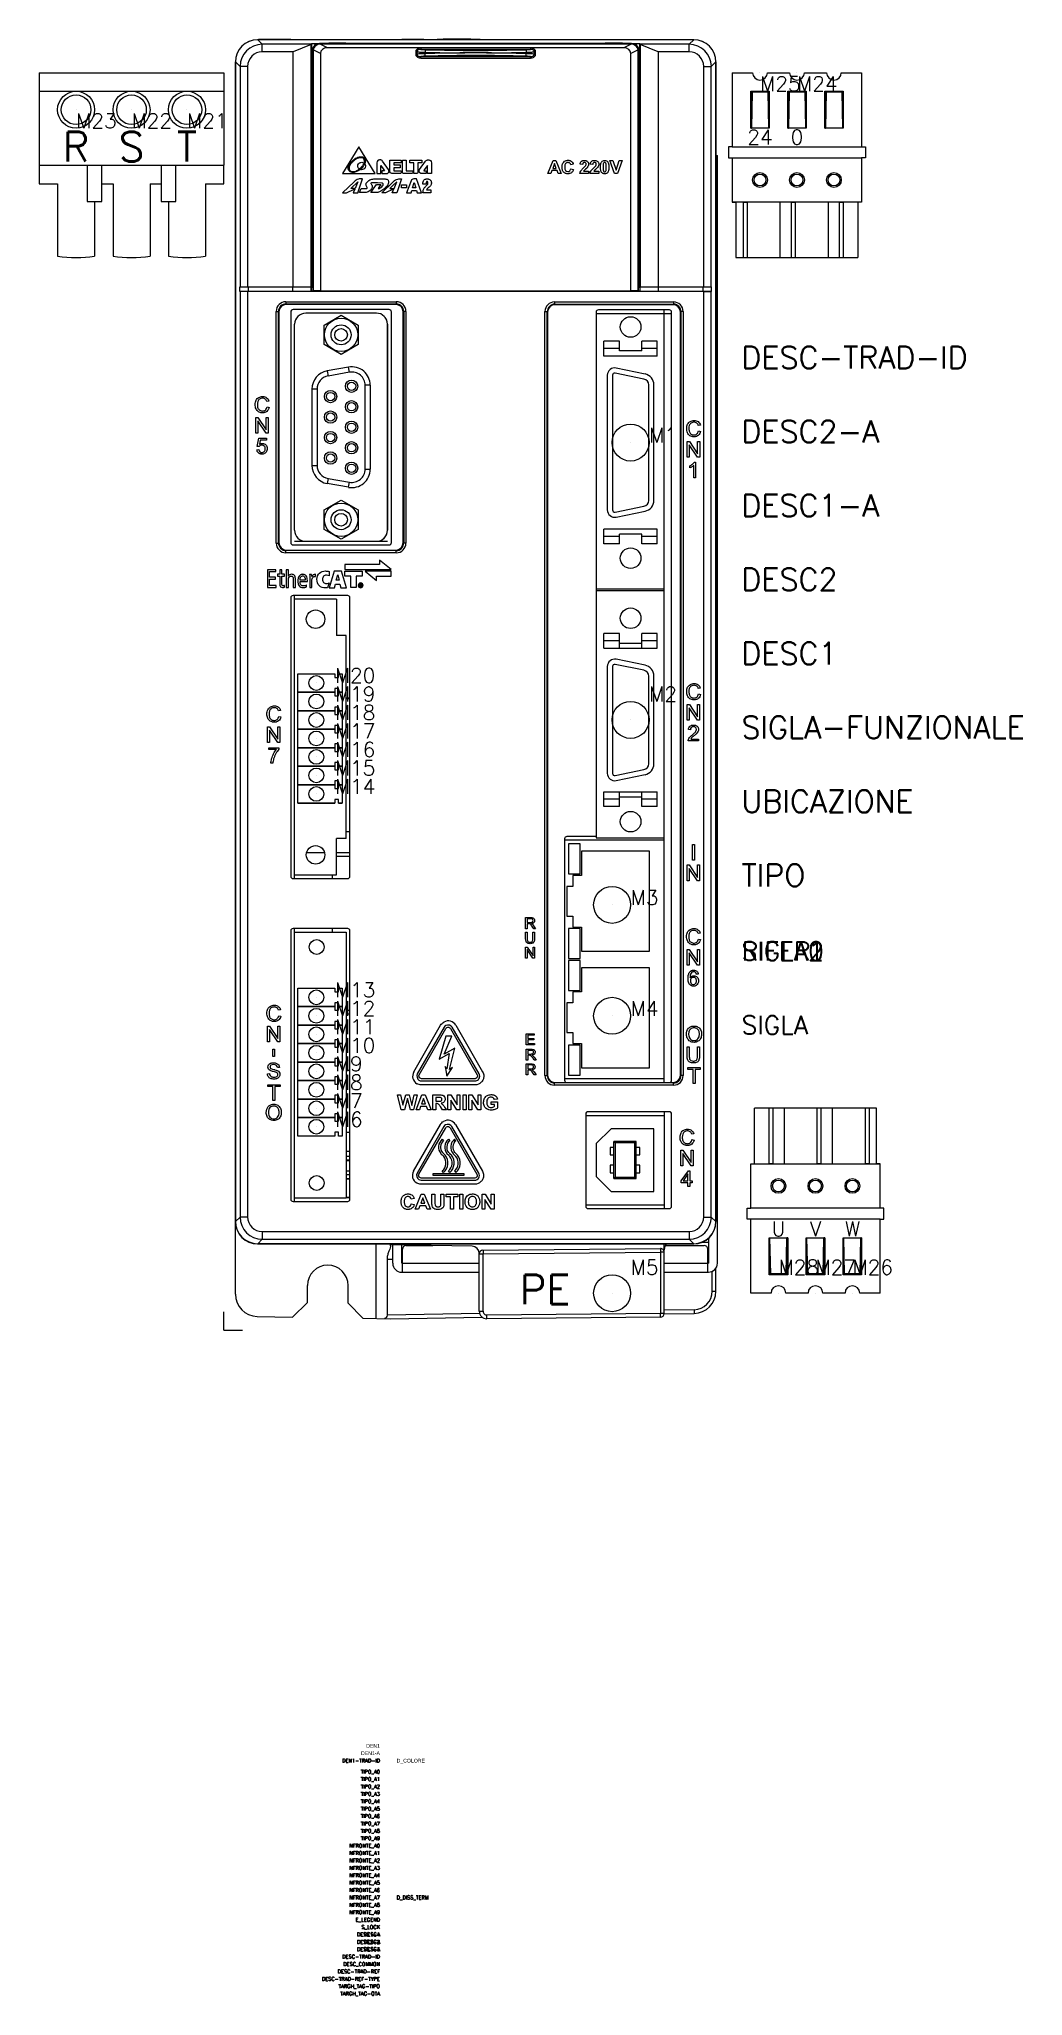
# Model space of a CAD drawing. Extents: x -25 to 108, y -90 to 175.
import ezdxf
from ezdxf.enums import TextEntityAlignment as Align

# ---------------------------------------------------------------- set-up
doc = ezdxf.new("R2010")
doc.units = 0
doc.header["$LTSCALE"] = 4
doc.layers.get('0').update_dxf_attribs({"linetype": 'CONTINUOUS'})
doc.layers.add('02___PRT_ALL_AXES', color=7, linetype='CONTINUOUS')
doc.styles.add('E_Comp-Data', font='arial.ttf')
doc.styles.add('E_Default-Att', font='romans.shx')
doc.styles.add('E_Desc', font='arial.ttf')
doc.styles.add('E_Lang-ID', font='romans.shx')
doc.styles.get("Standard").update_dxf_attribs({"font": 'romans.shx'})

msp = doc.modelspace()

# ---------------------------------------------------------------- texts
for s, width, insert, char_height, attachment_point in [('R', 5, (-20, 160), 4, 5), ('S', 5, (-12.5, 160), 4, 5), ('T', 5, (-5, 160), 4, 5), ('24', 5, (72.5, 161.3), 2, 5), ('0', 5, (77.5, 161.3), 2, 5), ('U', 5, (75, 13.7), 2, 5), ('V', 5, (80, 13.7), 2, 5), ('W', 5, (85, 13.7), 2, 5), ('PE', 7.5, (40, 7.5), 4, 1)]:
    msp.add_mtext_dynamic_manual_height_columns(s, width=width, gutter_width=1, heights=[0], dxfattribs=dict(insert=insert, char_height=char_height, attachment_point=attachment_point))
at = {"flags": 9}
for tag, p, s, height in [('F24', (72.5, 170), '', 0.00001), ('F25', (77.5, 170), '', 0.00001), ('F21', (-20, 165), '', 0.00001), ('F22', (-12.5, 165), '', 0.00001), ('F23', (-5, 165), '', 0.00001), ('F1', (55, 120), '', 0.00001), ('F20', (12.5, 87.5), '', 0.00001), ('F19', (12.5, 85), '', 0.00001), ('F18', (12.5, 82.5), '', 0.00001), ('F2', (55, 82.5), '', 0.00001), ('F17', (12.5, 80), '', 0.00001), ('F16', (12.5, 77.5), '', 0.00001), ('F15', (12.5, 75), '', 0.00001), ('F14', (12.5, 72.5), '', 0.00001), ('F3', (52.5, 57.5), '', 0.00001), ('F13', (12.5, 45), '', 0.00001), ('F12', (12.5, 42.5), '', 0.00001), ('F4', (52.5, 42.5), '', 0.00001), ('F11', (12.5, 40), '', 0.00001), ('F10', (12.5, 37.5), '', 0.00001), ('F9', (12.5, 35), '', 0.00001), ('F8', (12.5, 32.5), '', 0.00001), ('F7', (12.5, 30), '', 0.00001), ('F6', (12.5, 27.5), '', 0.00001), ('F5', (52.5, 5), '', 0.00001), ('F28', (75, 5), '', 0.00001), ('F27', (80, 5), '', 0.00001), ('F26', (85, 5), '', 0.00001), ('TIPOSIG', (0, 0), '3', 0.00000001), ('POSIZIONE', (0, 0), '', 0.00000001), ('P-TABELLA', (0, 0), '', 0.00000001), ('T-TABELLA', (0, 0), '', 0.00000001), ('H-TABELLA', (0, 0), '', 0.00000001), ('CODICE', (0, 0), '1xNNN', 0.00000001), ('NOTE1', (0, 0), '', 0.00000001), ('NOTE2', (0, 0), '', 0.00000001)]:
    msp.add_attdef(tag, p, s, height=height, dxfattribs=at)
at = {"color": 4, "flags": 8}
for tag, p in [('M25', (72.5, 167.5)), ('M24', (77.5, 167.5)), ('M23', (-20, 162.5)), ('M22', (-12.5, 162.5)), ('M21', (-5, 162.5)), ('M1', (57.5, 120)), ('M20', (15, 87.5)), ('M19', (15, 85)), ('M2', (57.5, 85)), ('M18', (15, 82.5)), ('M17', (15, 80)), ('M16', (15, 77.5)), ('M15', (15, 75)), ('M14', (15, 72.5)), ('M3', (55, 57.5)), ('M13', (15, 45)), ('M12', (15, 42.5)), ('M4', (55, 42.5)), ('M11', (15, 40)), ('M10', (15, 37.5)), ('M9', (15, 35)), ('M8', (15, 32.5)), ('M7', (15, 30)), ('M6', (15, 27.5)), ('M5', (55, 7.5)), ('M28', (75, 7.5)), ('M27', (80, 7.5)), ('M26', (85, 7.5))]:
    msp.add_attdef(tag, p, '', height=2, dxfattribs=at)
at = {"color": 3}
for tag, p, s, height, flags in [('DESC-TRAD-ID', (70, 130), '', 3, 8), ('DESC2-A', (70, 120), '', 3, 8), ('DESC1-A', (70, 110), '', 3, 8), ('DESC2', (70, 100), '', 3, 8), ('DESC1', (70, 90), '', 3, 8), ('SIGLA-FUNZIONALE', (70, 80), '', 3, 9), ('UBICAZIONE', (70, 70), '', 3, 8), ('TIPO', (70, 60), '', 3, 9), ('SIGLA0', (70, 50), '', 2.5, 9), ('SIGLA1', (70, 50), '', 2.5, 9), ('SIGLA2', (70, 50), '', 2.5, 9), ('RIFER', (70, 50), 'RIFER ?', 2.5, 8), ('SIGLA', (70, 40), 'SIGLA ?', 2.5, 8)]:
    msp.add_attdef(tag, p, s, height=height, dxfattribs=dict(at, flags=flags))
at = {"color": 2, "flags": 9}
for tag, style, p in [('DEN1-TRAD-ID', 'E_Lang-ID', (21.1, -58.45)), ('DESC-TRAD-ID', 'E_Default-Att', (21.1, -84.95))]:
    msp.add_attdef(tag, text='E_None', height=0.5, dxfattribs=dict(at, style=style)).set_placement(p, align=Align.RIGHT)
at = {"color": 3, "flags": 9}
for tag, text, style, p in [('DEN1-A', '', 'E_Desc', (21.1, -57.45)), ('DEN1', '', 'E_Desc', (21.1, -56.45)), ('TIPO_A0', '', 'E_Default-Att', (21.1, -59.95)), ('TIPO_A1', '', 'E_Default-Att', (21.1, -60.95)), ('TIPO_A2', '', 'E_Default-Att', (21.1, -61.95)), ('TIPO_A3', '', 'E_Default-Att', (21.1, -62.95)), ('TIPO_A4', '', 'E_Default-Att', (21.1, -63.95)), ('TIPO_A5', '', 'E_Default-Att', (21.1, -64.95)), ('TIPO_A6', '', 'E_Default-Att', (21.1, -65.95)), ('TIPO_A7', '', 'E_Default-Att', (21.1, -66.95)), ('TIPO_A8', '', 'E_Default-Att', (21.1, -67.95)), ('TIPO_A9', '', 'E_Default-Att', (21.1, -68.95)), ('NFRONTE_A0', '', 'E_Default-Att', (21.1, -69.95)), ('NFRONTE_A1', '', 'E_Default-Att', (21.1, -70.95)), ('NFRONTE_A2', '', 'E_Default-Att', (21.1, -71.95)), ('NFRONTE_A3', '', 'E_Default-Att', (21.1, -72.95)), ('NFRONTE_A4', '', 'E_Default-Att', (21.1, -73.95)), ('NFRONTE_A5', '', 'E_Default-Att', (21.1, -74.95)), ('NFRONTE_A6', '', 'E_Default-Att', (21.1, -75.95)), ('NFRONTE_A7', '', 'E_Default-Att', (21.1, -76.95)), ('NFRONTE_A8', '', 'E_Default-Att', (21.1, -77.95)), ('NFRONTE_A9', '', 'E_Default-Att', (21.1, -78.95)), ('E_LEGEND', '', 'E_Default-Att', (21.1, -79.95)), ('DESC1-A', '', 'E_Default-Att', (21.1, -81.95)), ('S_LOCK', '', 'E_Default-Att', (21.1, -80.95)), ('DESC1', '', 'E_Default-Att', (21.1, -81.95)), ('DESC2-A', '', 'E_Default-Att', (21.1, -82.95)), ('DESC3-A', '', 'E_Default-Att', (21.1, -83.95)), ('DESC2', '', 'E_Default-Att', (21.1, -82.95)), ('DESC3', '', 'E_Default-Att', (21.1, -83.95)), ('DESC-TRAD-REF', '', 'E_Default-Att', (21.1, -86.95)), ('DESC_COMMON', '', 'E_Default-Att', (21.1, -85.95)), ('DESC-TRAD-REF-TYPE', 'P', 'E_Default-Att', (21.1, -87.95)), ('TARGH_TAG-TIPO', '', 'E_Default-Att', (21.1, -88.95)), ('TARGH_TAG-QTA', '', 'E_Default-Att', (21.1, -89.95))]:
    msp.add_attdef(tag, text=text, height=0.5, dxfattribs=dict(at, style=style)).set_placement(p, align=Align.RIGHT)
for tag, p, style in [('D_COLORE', (23.35, -58.45), 'E_Comp-Data'), ('D_DISS_TERM', (23.35, -76.95), 'E_Default-Att')]:
    msp.add_attdef(tag, p, '', height=0.5, dxfattribs=dict(at, style=style))

# ---------------------------------------------------------------- linework, layer by layer
at = {"color": 7, "linetype": 'Continuous'}
for p, q in [((63.54, 174.47), (4.54, 174.47)), ((5.17, 173.85), (4.56, 174.46)), ((63.53, 174.46), (4.56, 174.46)), ((5.14, 174.47), (5.14, 174.52)), ((5.14, 174.52), (9.04, 174.52)), ((5.17, 172.82), (5.17, 173.85)), ((11.81, 173.85), (5.17, 173.85)), ((9.34, 172.82), (5.17, 172.82)), ((6.49, 174.47), (6.49, 174.52)), ((9.04, 174.47), (9.04, 174.52)), ((11.81, 173.83), (9.34, 172.82)), ((9.34, 141.07), (9.34, 172.82)), ((11.81, 173.85), (11.84, 173.95)), ((11.81, 173.83), (11.81, 173.85)), ((11.81, 141.07), (11.81, 173.83)), ((11.84, 173.95), (11.84, 140.97)), ((11.84, 173.95), (12.76, 173.95)), ((11.94, 171.77), (11.94, 172.97)), ((12.05, 172.87), (11.94, 172.97)), ((12.05, 172.87), (12.05, 140.51)), ((13.05, 172.61), (12.08, 173.1)), ((13.05, 173.87), (12.94, 173.97)), ((55.14, 173.97), (12.94, 173.97)), ((14.01, 173.37), (13.02, 173.87)), ((55.04, 173.87), (13.05, 173.87)), ((13.05, 172.61), (13.05, 140.52)), ((54.07, 173.37), (14.01, 173.37)), ((14.19, 174.03), (14.18, 173.97)), ((14.19, 174.03), (14.19, 173.97)), ((14.19, 174.03), (16.49, 174.03)), ((16.49, 173.97), (16.49, 174.03)), ((16.49, 174.03), (16.51, 173.97)), ((25.94, 172.83), (25.94, 172.51)), ((25.94, 172.83), (26.1, 172.83)), ((25.94, 172.51), (26.1, 172.51)), ((26.1, 172.83), (26.1, 172.51)), ((26.61, 173.35), (26.61, 173.15)), ((41.47, 173.35), (26.61, 173.35)), ((41.47, 173.15), (26.61, 173.15)), ((26.61, 171.99), (26.61, 172.19)), ((26.61, 172.19), (41.47, 172.19)), ((26.61, 171.99), (41.47, 171.99)), ((27.04, 174.5), (28.82, 174.53)), ((27.19, 172.58), (27.19, 172.77)), ((28.82, 174.53), (29.66, 174.54)), ((29.66, 174.47), (29.66, 174.54)), ((33.38, 174.54), (29.66, 174.54)), ((35.49, 172.67), (32.59, 172.67)), ((33.38, 174.47), (33.38, 174.54)), ((33.38, 174.54), (34.65, 174.52)), ((34.65, 174.52), (36.35, 174.49)), ((40.9, 172.77), (40.9, 172.58)), ((41.47, 173.35), (41.47, 173.15)), ((41.47, 171.99), (41.47, 172.19)), ((41.99, 172.51), (41.99, 172.83)), ((42.15, 172.83), (41.99, 172.83)), ((42.15, 172.51), (41.99, 172.51)), ((42.15, 172.51), (42.15, 172.83)), ((51.59, 174.03), (51.58, 173.97)), ((51.59, 174.03), (51.59, 173.97)), ((51.59, 174.03), (53.89, 174.03)), ((53.89, 173.97), (53.89, 174.03)), ((53.89, 174.03), (53.91, 173.97)), ((55.07, 173.87), (54.07, 173.37)), ((55.14, 173.97), (55.04, 173.87)), ((56.01, 173.1), (55.04, 172.61)), ((55.04, 140.52), (55.04, 172.61)), ((55.33, 173.95), (56.24, 173.95)), ((56.14, 172.97), (56.04, 172.87)), ((56.04, 140.51), (56.04, 172.87)), ((56.14, 172.97), (56.14, 171.77)), ((56.24, 140.97), (56.24, 173.95)), ((56.24, 173.95), (56.28, 173.85)), ((56.28, 173.83), (56.28, 173.85)), ((62.92, 173.85), (56.28, 173.85)), ((56.28, 173.83), (56.28, 141.07)), ((58.74, 172.82), (56.28, 173.83)), ((58.74, 172.82), (58.74, 141.07)), ((62.92, 172.82), (58.74, 172.82)), ((62.92, 173.85), (63.53, 174.46)), ((62.92, 172.82), (62.92, 173.85)), ((1.54, 4.86), (1.54, 171.47)), ((1.56, 171.46), (1.56, 14.69)), ((2.17, 170.85), (1.56, 171.46)), ((2.17, 170.85), (2.17, 141.07)), ((3.2, 170.85), (2.17, 170.85)), ((3.2, 170.85), (3.2, 141.07)), ((12, 171.77), (11.94, 171.77)), ((12.01, 171.27), (12.01, 140.5)), ((56.08, 140.5), (56.08, 171.27)), ((56.09, 171.77), (56.14, 171.77)), ((64.89, 141.07), (64.89, 170.85)), ((64.89, 170.85), (65.91, 170.85)), ((65.91, 170.85), (66.53, 171.46)), ((65.91, 141.07), (65.91, 170.85)), ((66.53, 171.46), (66.53, 14.69)), ((66.54, 14.67), (66.54, 171.47)), ((18.25, 159.97), (16.05, 156.37)), ((20.43, 156.37), (18.25, 159.97)), ((66.54, 158.81), (66.76, 158.81)), ((66.74, 9.04), (66.76, 158.81)), ((16.05, 156.37), (20.43, 156.37)), ((20.68, 157.83), (20.68, 156.37)), ((20.68, 156.37), (21.22, 156.37)), ((21.22, 156.37), (21.22, 157.47)), ((21.22, 157.47), (21.64, 156.87)), ((21.36, 156.76), (21.36, 156.37)), ((21.72, 156.76), (21.36, 156.76)), ((21.36, 156.37), (21.97, 156.37)), ((22.27, 156.9), (21.46, 158.04)), ((21.64, 156.87), (21.72, 156.76)), ((22.43, 156.61), (22.43, 158.19)), ((22.43, 158.19), (23.98, 158.19)), ((23.86, 156.37), (22.69, 156.37)), ((22.98, 157.8), (22.98, 157.54)), ((23.98, 157.8), (22.98, 157.8)), ((22.98, 157.54), (23.85, 157.54)), ((22.98, 157.15), (22.98, 156.76)), ((23.85, 157.15), (22.98, 157.15)), ((22.98, 156.76), (23.98, 156.76)), ((23.85, 157.54), (23.85, 157.15)), ((23.98, 158.19), (23.98, 157.8)), ((23.98, 156.76), (23.98, 156.49)), ((24.13, 156.61), (24.13, 158.19)), ((24.13, 158.19), (24.66, 158.19)), ((25.41, 156.37), (24.38, 156.37)), ((24.66, 158.19), (24.66, 156.76)), ((24.66, 156.76), (25.54, 156.76)), ((25.13, 157.8), (25.13, 158.19)), ((25.13, 158.19), (26.75, 158.19)), ((25.67, 157.8), (25.13, 157.8)), ((25.54, 156.76), (25.54, 156.49)), ((25.67, 156.37), (25.67, 157.8)), ((26.08, 156.37), (25.67, 156.37)), ((26.21, 157.8), (26.21, 156.5)), ((26.75, 157.8), (26.21, 157.8)), ((26.47, 156.9), (27.28, 158.04)), ((26.75, 158.19), (26.75, 157.8)), ((27.37, 156.37), (26.76, 156.37)), ((27.09, 156.87), (27.02, 156.76)), ((27.02, 156.76), (27.37, 156.76)), ((27.51, 157.46), (27.09, 156.87)), ((27.37, 156.76), (27.37, 156.37)), ((27.51, 156.37), (27.51, 157.46)), ((28.05, 156.37), (27.51, 156.37)), ((28.05, 157.83), (28.05, 156.37)), ((43.82, 156.37), (44.51, 158.14)), ((44.2, 156.37), (43.82, 156.37)), ((44.35, 156.77), (44.2, 156.37)), ((45.06, 156.77), (44.35, 156.77)), ((44.69, 157.72), (44.46, 157.07)), ((44.46, 157.07), (44.94, 157.07)), ((44.51, 158.14), (44.88, 158.14)), ((44.94, 157.07), (44.69, 157.72)), ((44.88, 158.14), (45.59, 156.37)), ((45.21, 156.37), (45.06, 156.77)), ((45.59, 156.37), (45.21, 156.37)), ((47.26, 157.65), (46.91, 157.56)), ((46.92, 157.02), (47.26, 156.91)), ((49.32, 156.37), (48.13, 156.37)), ((48.51, 157.59), (48.17, 157.62)), ((48.65, 156.68), (49.32, 156.68)), ((49.32, 156.68), (49.32, 156.37)), ((50.7, 156.37), (49.51, 156.37)), ((49.88, 157.59), (49.54, 157.62)), ((50.02, 156.68), (50.7, 156.68)), ((50.7, 156.68), (50.7, 156.37)), ((52.82, 156.37), (52.19, 158.14)), ((52.19, 158.14), (52.58, 158.14)), ((52.58, 158.14), (53.03, 156.83)), ((53.21, 156.37), (52.82, 156.37)), ((53.03, 156.83), (53.46, 158.14)), ((53.84, 158.14), (53.21, 156.37)), ((53.46, 158.14), (53.84, 158.14)), ((17.6, 155.25), (16.05, 153.78)), ((16.05, 153.78), (16.57, 153.78)), ((16.57, 153.78), (17.62, 154.25)), ((17.15, 154.33), (18.09, 155.24)), ((17.62, 154.33), (17.15, 154.33)), ((17.71, 154.28), (17.49, 153.78)), ((17.49, 153.78), (17.62, 153.78)), ((17.73, 154.33), (17.62, 154.33)), ((17.62, 154.25), (17.71, 154.28)), ((17.62, 153.78), (18.09, 153.78)), ((18.09, 155.24), (17.73, 154.33)), ((18.09, 153.78), (18.76, 155.65)), ((18.35, 153.79), (18.55, 154.33)), ((18.94, 153.79), (18.35, 153.79)), ((18.76, 155.65), (18.37, 155.65)), ((18.55, 154.33), (19.22, 154.33)), ((19.38, 154.47), (19.22, 154.76)), ((19.85, 153.79), (20.64, 154.91)), ((20.37, 153.79), (19.85, 153.79)), ((19.9, 154.99), (20, 154.79)), ((20.78, 155.11), (20.02, 155.11)), ((20.29, 155.64), (21.7, 155.64)), ((20.64, 154.91), (21.24, 154.91)), ((20.78, 155.11), (20.78, 155.11)), ((21.35, 155.09), (20.78, 155.11)), ((21.24, 154.91), (20.84, 154.34)), ((21.34, 153.78), (22.88, 155.25)), ((21.86, 153.78), (21.34, 153.78)), ((21.37, 155.09), (21.35, 155.09)), ((22.98, 154.29), (21.86, 153.78)), ((22.9, 154.79), (22.43, 154.34)), ((22.43, 154.34), (23.01, 154.34)), ((22.77, 153.78), (22.9, 154.09)), ((23.37, 153.78), (22.77, 153.78)), ((23.37, 155.24), (22.9, 154.79)), ((22.9, 154.09), (22.98, 154.29)), ((23.01, 154.34), (23.37, 155.24)), ((24.03, 155.65), (23.37, 153.78)), ((23.65, 155.65), (24.03, 155.65)), ((24.03, 154.44), (24.03, 154.85)), ((24.03, 154.85), (24.68, 154.85)), ((24.68, 154.44), (24.03, 154.44)), ((24.68, 154.85), (24.68, 154.44)), ((25.31, 155.4), (24.71, 153.78)), ((24.71, 153.78), (25.3, 153.78)), ((25.3, 153.78), (25.4, 154.09)), ((25.4, 154.09), (26.05, 154.09)), ((25.5, 154.44), (25.72, 155.17)), ((25.95, 154.44), (25.5, 154.44)), ((26.04, 155.65), (25.67, 155.65)), ((25.72, 155.17), (25.95, 154.44)), ((26.74, 153.78), (26.04, 155.65)), ((26.05, 154.09), (26.15, 153.78)), ((26.15, 153.78), (26.74, 153.78)), ((27.33, 154.95), (26.89, 154.95)), ((28, 153.78), (26.92, 153.78)), ((27.33, 155.05), (27.33, 154.95)), ((27.39, 154.15), (28, 154.15)), ((28, 154.15), (28, 153.78)), ((66.75, 143.54), (66.54, 143.54)), ((2.16, 140.44), (2.16, 141.07)), ((2.17, 140.44), (2.16, 140.44)), ((3.32, 140.43), (2.16, 140.44)), ((2.17, 141.07), (11.81, 141.07)), ((2.17, 140.44), (2.17, 15.3)), ((3.2, 140.43), (2.17, 140.44)), ((3.2, 140.43), (3.2, 15.3)), ((64.89, 140.43), (3.2, 140.43)), ((3.32, 140.43), (3.32, 141.07)), ((9.3, 140.43), (3.32, 140.43)), ((9.3, 140.43), (9.3, 141.07)), ((11.81, 140.44), (9.3, 140.43)), ((11.81, 140.44), (11.81, 141.07)), ((11.84, 140.47), (11.81, 140.44)), ((12.01, 140.97), (11.84, 140.97)), ((15.04, 140.47), (11.84, 140.47)), ((12.01, 140.5), (12.05, 140.51)), ((12.01, 140.5), (14.24, 140.5)), ((13.05, 140.52), (12.05, 140.51)), ((13.05, 140.52), (55.04, 140.52)), ((14.24, 140.48), (14.24, 140.5)), ((15.24, 140.48), (14.24, 140.48)), ((15.04, 140.47), (16.56, 140.47)), ((16.42, 140.47), (16.44, 140.5)), ((16.44, 140.5), (51.64, 140.5)), ((16.54, 140.47), (16.54, 140.5)), ((16.66, 140.46), (16.56, 140.47)), ((51.43, 140.46), (16.66, 140.46)), ((51.52, 140.47), (51.43, 140.46)), ((51.52, 140.47), (53.05, 140.47)), ((51.54, 140.5), (51.54, 140.47)), ((51.67, 140.47), (51.64, 140.5)), ((53.84, 140.48), (52.84, 140.48)), ((56.25, 140.47), (53.05, 140.47)), ((53.84, 140.48), (53.84, 140.5)), ((53.84, 140.5), (56.08, 140.5)), ((56.04, 140.51), (55.04, 140.52)), ((56.08, 140.5), (56.04, 140.51)), ((56.24, 140.97), (56.08, 140.97)), ((56.28, 140.44), (56.25, 140.47)), ((56.28, 140.44), (56.28, 141.07)), ((56.28, 141.07), (65.91, 141.07)), ((58.78, 140.43), (56.28, 140.44)), ((58.78, 140.43), (58.78, 141.07)), ((64.81, 140.43), (58.78, 140.43)), ((64.81, 140.43), (64.81, 141.07)), ((65.92, 140.44), (64.81, 140.43)), ((64.89, 140.43), (65.91, 140.44)), ((64.89, 15.3), (64.89, 140.43)), ((65.91, 140.44), (65.92, 140.44)), ((65.91, 15.3), (65.91, 140.44)), ((65.92, 140.44), (65.92, 141.07)), ((66.54, 142.34), (66.75, 142.34)), ((7.08, 106.4), (7.08, 137.74)), ((7.08, 137.74), (7.38, 137.74)), ((7.38, 106.4), (7.38, 137.74)), ((7.38, 137.74), (7.44, 137.67)), ((7.44, 137.67), (7.44, 106.47)), ((8.37, 139.04), (8.37, 138.74)), ((8.37, 139.04), (23.31, 139.04)), ((8.37, 138.74), (8.44, 138.67)), ((8.37, 138.74), (23.31, 138.74)), ((23.24, 138.67), (8.44, 138.67)), ((9.04, 137.67), (9.04, 106.47)), ((22.34, 137.97), (9.34, 137.97)), ((22.64, 106.47), (22.64, 137.67)), ((23.31, 138.74), (23.24, 138.67)), ((23.31, 139.04), (23.31, 138.74)), ((24.31, 137.74), (24.24, 137.67)), ((24.24, 106.47), (24.24, 137.67)), ((24.31, 137.74), (24.31, 106.4)), ((24.61, 137.74), (24.31, 137.74)), ((24.61, 137.74), (24.61, 106.4)), ((43.42, 34.42), (43.42, 137.71)), ((43.42, 137.71), (43.72, 137.71)), ((43.72, 34.42), (43.72, 137.71)), ((43.72, 137.71), (43.78, 137.64)), ((43.78, 137.64), (43.78, 34.48)), ((44.72, 139.01), (44.72, 138.71)), ((44.72, 139.01), (60.81, 139.01)), ((44.72, 138.71), (44.78, 138.64)), ((44.72, 138.71), (60.81, 138.71)), ((60.74, 138.64), (44.78, 138.64)), ((50.34, 137.64), (50.34, 66.54)), ((60.24, 137.94), (50.64, 137.94)), ((59.54, 33.48), (59.54, 137.94)), ((60.54, 33.78), (60.54, 137.64)), ((60.81, 138.71), (60.74, 138.64)), ((60.81, 139.01), (60.81, 138.71)), ((61.81, 137.71), (61.74, 137.64)), ((61.74, 34.48), (61.74, 137.64)), ((61.81, 137.71), (61.81, 34.42)), ((62.11, 137.71), (61.81, 137.71)), ((62.11, 137.71), (62.11, 34.42)), ((9.56, 108.14), (9.56, 136)), ((20.62, 137.5), (11.06, 137.5)), ((13.55, 135.89), (15.84, 137.22)), ((13.55, 133.24), (13.55, 135.89)), ((15.84, 137.22), (18.14, 135.89)), ((18.14, 135.89), (18.14, 133.24)), ((22.11, 108.14), (22.11, 136.01)), ((22.12, 136), (22.12, 108.15)), ((50.34, 137.44), (60.54, 137.44)), ((15.84, 131.92), (13.55, 133.24)), ((18.14, 133.24), (15.84, 131.92)), ((51.4, 131.7), (51.4, 133.7)), ((53.5, 133.7), (51.4, 133.7)), ((53.5, 132.7), (51.4, 132.7)), ((53.5, 132.4), (53.5, 133.7)), ((56.5, 132.4), (53.5, 132.4)), ((56.5, 132.4), (56.5, 133.7)), ((58.6, 133.7), (56.5, 133.7)), ((58.6, 132.7), (56.5, 132.7)), ((58.6, 131.7), (58.6, 133.7)), ((16.86, 130.2), (13.96, 129.69)), ((13.96, 129.69), (14.08, 129)), ((16.98, 129.51), (16.86, 130.2)), ((58.6, 131.7), (51.4, 131.7)), ((56.95, 129.27), (53.05, 130.08)), ((11.89, 127.23), (11.89, 116.92)), ((12.59, 127.23), (11.89, 127.23)), ((12.59, 127.23), (12.59, 116.92)), ((16.98, 129.51), (14.08, 129)), ((19.09, 116.41), (19.09, 127.74)), ((19.79, 127.74), (19.09, 127.74)), ((19.79, 127.74), (19.79, 116.41)), ((51.85, 129.1), (51.85, 110.9)), ((52.55, 129.1), (52.55, 110.9)), ((56.81, 128.59), (52.91, 129.39)), ((57.45, 112.19), (57.45, 127.81)), ((58.15, 112.19), (58.15, 127.81)), ((6.07, 125.61), (5.8, 125.54)), ((5.83, 124.81), (6.11, 124.74)), ((66.75, 124.74), (66.54, 124.74)), ((4.3, 121.27), (4.3, 123.4)), ((4.3, 123.4), (4.59, 123.4)), ((4.57, 122.94), (4.57, 121.27)), ((5.69, 121.27), (4.57, 122.94)), ((4.59, 123.4), (5.71, 121.73)), ((5.71, 121.73), (5.71, 123.4)), ((5.71, 123.4), (5.98, 123.4)), ((5.98, 123.4), (5.98, 121.27)), ((64.44, 122.37), (64.16, 122.3)), ((66.54, 123.54), (66.75, 123.54)), ((4.57, 121.27), (4.3, 121.27)), ((4.45, 119.03), (4.72, 119.06)), ((4.49, 119.48), (4.7, 120.58)), ((4.74, 119.45), (4.49, 119.48)), ((4.7, 120.58), (5.76, 120.58)), ((4.91, 120.33), (4.8, 119.75)), ((5.76, 120.33), (4.91, 120.33)), ((5.98, 121.27), (5.69, 121.27)), ((5.76, 120.58), (5.76, 120.33)), ((62.67, 118.03), (62.67, 120.16)), ((62.67, 120.16), (62.95, 120.16)), ((62.94, 119.7), (62.94, 118.03)), ((64.06, 118.03), (62.94, 119.7)), ((62.95, 120.16), (64.07, 118.49)), ((64.07, 120.16), (64.35, 120.16)), ((64.07, 118.49), (64.07, 120.16)), ((64.19, 121.57), (64.47, 121.5)), ((64.35, 120.16), (64.35, 118.03)), ((11.89, 116.92), (12.59, 116.92)), ((19.09, 116.41), (19.79, 116.41)), ((62.94, 118.03), (62.67, 118.03)), ((63.01, 116.59), (63.01, 116.84)), ((63.53, 115.23), (63.53, 116.9)), ((63.63, 117.37), (63.8, 117.37)), ((63.8, 117.37), (63.8, 115.23)), ((64.35, 118.03), (64.06, 118.03)), ((14.08, 115.15), (13.96, 114.46)), ((16.86, 113.95), (13.96, 114.46)), ((14.08, 115.15), (16.98, 114.64)), ((16.86, 113.95), (16.98, 114.64)), ((63.8, 115.23), (63.53, 115.23)), ((13.55, 110.89), (15.84, 112.22)), ((15.84, 112.22), (18.14, 110.89)), ((52.91, 110.61), (56.81, 111.41)), ((13.55, 108.24), (13.55, 110.89)), ((18.14, 110.89), (18.14, 108.24)), ((53.05, 109.92), (56.95, 110.73)), ((7.08, 106.4), (7.38, 106.4)), ((7.38, 106.4), (7.44, 106.47)), ((9.34, 106.17), (22.34, 106.17)), ((9.54, 106.67), (22.14, 106.67)), ((11.05, 106.65), (20.62, 106.65)), ((15.84, 106.92), (13.55, 108.24)), ((18.14, 108.24), (15.84, 106.92)), ((24.31, 106.4), (24.24, 106.47)), ((24.61, 106.4), (24.31, 106.4)), ((51.4, 106.3), (51.4, 108.3)), ((58.6, 108.3), (51.4, 108.3)), ((53.5, 107.3), (51.4, 107.3)), ((53.5, 106.3), (51.4, 106.3)), ((53.5, 106.3), (53.5, 107.6)), ((56.5, 107.6), (53.5, 107.6)), ((56.5, 106.3), (56.5, 107.6)), ((58.6, 107.3), (56.5, 107.3)), ((58.6, 106.3), (56.5, 106.3)), ((58.6, 106.3), (58.6, 108.3)), ((66.75, 106.44), (66.53, 106.44)), ((66.75, 107.64), (66.54, 107.64)), ((8.37, 105.4), (8.44, 105.47)), ((8.37, 105.1), (8.37, 105.4)), ((23.31, 105.4), (8.37, 105.4)), ((23.31, 105.1), (8.37, 105.1)), ((8.44, 105.47), (23.24, 105.47)), ((16.34, 103.52), (16.34, 102.86)), ((21.04, 103.52), (16.34, 103.52)), ((21.04, 104.11), (21.04, 103.52)), ((22.6, 102.86), (21.04, 104.11)), ((23.31, 105.4), (23.24, 105.47)), ((23.31, 105.1), (23.31, 105.4)), ((66.75, 105.44), (66.53, 105.44)), ((5.88, 102.81), (5.88, 100.42)), ((7, 102.81), (5.88, 102.81)), ((6.18, 101.79), (6.18, 102.55)), ((6.18, 102.55), (7, 102.55)), ((6.96, 101.79), (6.18, 101.79)), ((6.18, 100.68), (6.18, 101.53)), ((6.18, 101.53), (6.96, 101.53)), ((7.04, 100.68), (6.18, 100.68)), ((6.96, 101.53), (6.96, 101.79)), ((7, 102.55), (7, 102.81)), ((7.04, 100.42), (7.04, 100.68)), ((7.26, 102.19), (7.26, 101.95)), ((7.54, 102.19), (7.26, 102.19)), ((7.26, 101.95), (7.54, 101.95)), ((7.54, 102.8), (7.54, 102.19)), ((7.82, 102.8), (7.54, 102.8)), ((7.54, 101.95), (7.54, 100.83)), ((7.82, 102.19), (7.82, 102.8)), ((8.18, 102.19), (7.82, 102.19)), ((7.82, 100.92), (7.82, 101.95)), ((7.82, 101.95), (8.18, 101.95)), ((8.18, 101.95), (8.18, 102.19)), ((8.18, 100.46), (8.18, 100.69)), ((8.43, 102.8), (8.43, 100.42)), ((8.71, 102.8), (8.43, 102.8)), ((8.71, 101.92), (8.71, 102.8)), ((8.71, 100.42), (8.71, 101.47)), ((9.37, 101.54), (9.37, 100.42)), ((9.66, 100.42), (9.66, 101.63)), ((10.99, 101.42), (10.29, 101.42)), ((10.29, 101.21), (11.28, 101.21)), ((11.18, 100.5), (11.17, 100.76)), ((11.28, 101.21), (11.28, 101.36)), ((11.86, 102.16), (11.58, 102.16)), ((11.6, 101.79), (11.6, 100.42)), ((11.87, 101.89), (11.86, 102.16)), ((11.88, 100.42), (11.88, 101.34)), ((12.37, 101.9), (12.37, 102.19)), ((14.21, 101.02), (14.02, 100.38)), ((14.22, 102.57), (14.22, 101.99)), ((14.9, 102.6), (14.23, 100.38)), ((15.89, 102.6), (14.9, 102.6)), ((14.95, 100.38), (15.07, 100.86)), ((15.07, 100.86), (15.68, 100.86)), ((15.17, 101.4), (15.38, 102.13)), ((15.59, 101.4), (15.17, 101.4)), ((15.39, 102.13), (15.59, 101.4)), ((15.68, 100.86), (15.81, 100.38)), ((16.57, 100.38), (15.89, 102.6)), ((16.34, 102.86), (22.6, 102.86)), ((16.34, 101.95), (16.34, 102.61)), ((16.34, 102.61), (18.69, 102.61)), ((17.15, 101.95), (16.34, 101.95)), ((17.15, 100.39), (17.15, 101.95)), ((17.88, 101.95), (17.88, 100.39)), ((18.69, 101.95), (17.88, 101.95)), ((18.36, 100.88), (18.36, 100.51)), ((18.5, 100.88), (18.36, 100.88)), ((18.43, 100.72), (18.43, 100.82)), ((18.43, 100.82), (18.49, 100.82)), ((18.49, 100.72), (18.43, 100.72)), ((18.43, 100.51), (18.43, 100.67)), ((18.43, 100.67), (18.47, 100.67)), ((18.47, 100.67), (18.57, 100.51)), ((18.64, 100.51), (18.54, 100.67)), ((18.69, 102.61), (18.69, 101.95)), ((19.08, 102.61), (20.65, 101.36)), ((22.6, 102.61), (19.08, 102.61)), ((20.65, 101.36), (20.65, 101.95)), ((20.65, 101.95), (22.6, 101.95)), ((22.6, 101.95), (22.6, 102.61)), ((5.88, 100.42), (7.04, 100.42)), ((8.43, 100.42), (8.71, 100.42)), ((9.04, 99.02), (9.04, 61.36)), ((16.74, 99.32), (9.34, 99.32)), ((9.37, 100.42), (9.66, 100.42)), ((9.54, 61.06), (9.54, 99.32)), ((15.24, 98.82), (9.54, 98.82)), ((11.6, 100.42), (11.88, 100.42)), ((14.23, 100.38), (14.95, 100.38)), ((15.24, 98.82), (15.24, 93.92)), ((15.81, 100.38), (16.57, 100.38)), ((17.04, 61.36), (17.04, 99.02)), ((17.88, 100.39), (17.15, 100.39)), ((18.36, 100.51), (18.43, 100.51)), ((18.57, 100.51), (18.64, 100.51)), ((50.34, 100.24), (59.54, 100.24)), ((59.54, 99.94), (50.34, 99.94)), ((16.54, 93.92), (15.24, 93.92)), ((16.54, 66.46), (16.54, 93.92)), ((53.5, 94.2), (51.4, 94.2)), ((51.4, 92.2), (51.4, 94.2)), ((53.5, 93.2), (51.4, 93.2)), ((53.5, 92.2), (53.5, 94.2)), ((53.5, 92.9), (56.5, 92.9)), ((58.6, 94.2), (56.5, 94.2)), ((56.5, 92.2), (56.5, 94.2)), ((58.6, 93.2), (56.5, 93.2)), ((58.6, 92.2), (58.6, 94.2)), ((51.4, 92.2), (58.6, 92.2)), ((56.81, 89.21), (52.91, 90.01)), ((56.95, 89.89), (53.05, 90.7)), ((51.85, 89.72), (51.85, 75.28)), ((52.55, 89.72), (52.55, 75.28)), ((57.45, 76.57), (57.45, 88.43)), ((58.15, 76.57), (58.15, 88.43)), ((64.43, 86.81), (64.16, 86.74)), ((64.19, 86.01), (64.47, 85.93)), ((7.66, 83.77), (7.38, 83.71)), ((7.41, 82.97), (7.7, 82.9)), ((62.66, 84.6), (62.95, 84.6)), ((62.66, 82.46), (62.66, 84.6)), ((62.93, 82.46), (62.66, 82.46)), ((64.05, 82.46), (62.93, 84.14)), ((62.93, 84.14), (62.93, 82.46)), ((62.95, 84.6), (64.07, 82.92)), ((64.34, 82.46), (64.05, 82.46)), ((64.07, 84.6), (64.34, 84.6)), ((64.07, 82.92), (64.07, 84.6)), ((64.34, 84.6), (64.34, 82.46)), ((5.89, 79.43), (5.89, 81.57)), ((5.89, 81.57), (6.18, 81.57)), ((6.16, 79.43), (5.89, 79.43)), ((7.28, 79.43), (6.16, 81.11)), ((6.16, 81.11), (6.16, 79.43)), ((6.18, 81.57), (7.3, 79.89)), ((7.57, 79.43), (7.28, 79.43)), ((7.3, 79.89), (7.3, 81.57)), ((7.3, 81.57), (7.57, 81.57)), ((7.57, 81.57), (7.57, 79.43)), ((64.18, 79.67), (62.77, 79.67)), ((63.09, 81.17), (62.82, 81.2)), ((63.14, 79.92), (64.18, 79.92)), ((64.18, 79.92), (64.18, 79.67)), ((66.75, 80.44), (66.53, 80.44)), ((66.75, 79.44), (66.53, 79.44)), ((6.05, 78.49), (6.05, 78.75)), ((6.05, 78.75), (7.43, 78.75)), ((7.1, 78.49), (6.05, 78.49)), ((7.43, 78.75), (7.43, 78.54)), ((66.75, 78.24), (66.54, 78.24)), ((6.62, 76.64), (6.35, 76.64)), ((52.91, 74.99), (56.81, 75.79)), ((53.05, 74.3), (56.95, 75.11)), ((51.4, 72.8), (58.6, 72.8)), ((51.4, 70.8), (51.4, 72.8)), ((53.5, 71.8), (51.4, 71.8)), ((53.5, 70.8), (53.5, 72.8)), ((53.5, 72.1), (56.5, 72.1)), ((56.5, 70.8), (56.5, 72.8)), ((58.6, 71.8), (56.5, 71.8)), ((58.6, 70.8), (58.6, 72.8)), ((53.5, 70.8), (51.4, 70.8)), ((58.6, 70.8), (56.5, 70.8)), ((15.24, 61.56), (15.24, 66.46)), ((16.54, 66.46), (15.24, 66.46)), ((46.08, 66.44), (46.08, 33.78)), ((59.54, 66.24), (46.08, 66.24)), ((50.34, 66.74), (46.38, 66.74)), ((50.34, 66.54), (59.54, 66.54)), ((13.61, 64.52), (11.18, 64.52)), ((17.04, 64.52), (15.24, 64.52)), ((48.18, 65.74), (46.58, 65.74)), ((46.58, 65.74), (46.58, 61.69)), ((48.18, 61.69), (48.18, 65.74)), ((57.54, 64.74), (48.38, 64.74)), ((48.38, 64.74), (48.38, 61.49)), ((57.54, 51.23), (57.54, 64.74)), ((63.36, 65.68), (63.64, 65.68)), ((63.36, 63.55), (63.36, 65.68)), ((63.64, 63.55), (63.36, 63.55)), ((63.64, 65.68), (63.64, 63.55)), ((9.34, 61.06), (16.74, 61.06)), ((9.54, 61.56), (15.24, 61.56)), ((46.58, 61.69), (48.18, 61.69)), ((48.38, 61.49), (47.18, 61.49)), ((47.18, 61.49), (47.18, 59.99)), ((62.64, 62.89), (62.93, 62.89)), ((62.64, 60.76), (62.64, 62.89)), ((64.03, 60.76), (62.91, 62.43)), ((62.91, 62.43), (62.91, 60.76)), ((62.93, 62.89), (64.05, 61.21)), ((64.05, 62.89), (64.32, 62.89)), ((64.05, 61.21), (64.05, 62.89)), ((64.32, 62.89), (64.32, 60.76)), ((66.75, 62.54), (66.54, 62.54)), ((66.54, 61.34), (66.75, 61.34)), ((47.18, 59.99), (46.38, 59.99)), ((46.38, 59.99), (46.38, 55.99)), ((62.91, 60.76), (62.64, 60.76)), ((64.32, 60.76), (64.03, 60.76)), ((40.8, 55.78), (41.47, 55.78)), ((40.8, 54.27), (40.8, 55.78)), ((41.48, 55.62), (41, 55.62)), ((41, 55.62), (41, 55.11)), ((46.38, 55.99), (47.18, 55.99)), ((47.18, 55.99), (47.18, 54.49)), ((9.04, 54), (9.04, 17.7)), ((16.74, 54.3), (9.34, 54.3)), ((9.54, 17.4), (9.54, 54.3)), ((9.54, 53.8), (16.54, 53.8)), ((16.54, 53.8), (16.54, 17.9)), ((17.04, 17.7), (17.04, 54)), ((41, 54.27), (40.8, 54.27)), ((40.8, 53.79), (41, 53.79)), ((40.8, 52.92), (40.8, 53.79)), ((41, 55.11), (41.43, 55.11)), ((41.24, 54.94), (41, 54.94)), ((41, 54.94), (41, 54.27)), ((41, 53.79), (41, 52.92)), ((41.89, 54.27), (41.69, 54.58)), ((41.79, 53.79), (41.99, 53.79)), ((41.79, 52.92), (41.79, 53.79)), ((41.87, 54.68), (42.14, 54.27)), ((42.14, 54.27), (41.89, 54.27)), ((41.99, 53.79), (41.99, 52.92)), ((48.18, 54.29), (46.58, 54.29)), ((46.58, 54.29), (46.58, 50.23)), ((47.18, 54.49), (48.38, 54.49)), ((48.18, 50.23), (48.18, 54.29)), ((48.38, 54.49), (48.38, 51.23)), ((64.41, 53.68), (64.14, 53.61)), ((40.8, 51.8), (41, 51.8)), ((40.8, 50.29), (40.8, 51.8)), ((40.99, 50.29), (40.8, 50.29)), ((41.79, 50.29), (40.99, 51.48)), ((40.99, 51.48), (40.99, 50.29)), ((41, 51.8), (41.8, 50.61)), ((41.99, 50.29), (41.79, 50.29)), ((41.8, 51.8), (41.99, 51.8)), ((41.8, 50.61), (41.8, 51.8)), ((41.99, 51.8), (41.99, 50.29)), ((48.38, 51.23), (57.54, 51.23)), ((62.64, 51.47), (62.93, 51.47)), ((62.64, 49.34), (62.64, 51.47)), ((64.03, 49.34), (62.91, 51.01)), ((62.91, 51.01), (62.91, 49.34)), ((62.93, 51.47), (64.05, 49.79)), ((64.05, 51.47), (64.32, 51.47)), ((64.05, 49.79), (64.05, 51.47)), ((64.17, 52.88), (64.45, 52.81)), ((64.32, 51.47), (64.32, 49.34)), ((46.58, 50.23), (48.18, 50.23)), ((48.18, 49.99), (46.58, 49.99)), ((46.58, 49.99), (46.58, 45.94)), ((48.18, 45.94), (48.18, 49.99)), ((57.54, 48.99), (48.38, 48.99)), ((48.38, 48.99), (48.38, 45.74)), ((57.54, 35.48), (57.54, 48.99)), ((62.91, 49.34), (62.64, 49.34)), ((64.15, 48.15), (63.88, 48.13)), ((64.32, 49.34), (64.03, 49.34)), ((46.58, 45.94), (48.18, 45.94)), ((48.38, 45.74), (47.18, 45.74)), ((47.18, 45.74), (47.18, 44.24)), ((7.65, 43.31), (7.37, 43.25)), ((7.41, 42.51), (7.69, 42.44)), ((17.04, 42.72), (16.54, 42.72)), ((47.18, 44.24), (46.38, 44.24)), ((46.38, 44.24), (46.38, 40.24)), ((66.74, 43.74), (66.54, 43.74)), ((66.54, 42.54), (66.74, 42.54)), ((5.88, 41.11), (6.17, 41.11)), ((5.88, 38.97), (5.88, 41.11)), ((7.27, 38.97), (6.15, 40.65)), ((6.15, 40.65), (6.15, 38.97)), ((6.17, 41.11), (7.29, 39.43)), ((7.29, 41.11), (7.56, 41.11)), ((7.29, 39.43), (7.29, 41.11)), ((7.56, 41.11), (7.56, 38.97)), ((25.67, 34.93), (29.3, 41.22)), ((29.78, 40.95), (26.15, 34.66)), ((26.4, 34.51), (30.03, 40.8)), ((29.99, 39.74), (29.09, 36.64)), ((29.8, 37.31), (30.83, 39.74)), ((30.83, 39.74), (29.99, 39.74)), ((30.63, 40.8), (34.26, 34.51)), ((34.51, 34.66), (30.88, 40.95)), ((31.35, 41.22), (34.98, 34.93)), ((40.88, 40.07), (41.97, 40.07)), ((40.88, 38.56), (40.88, 40.07)), ((41.97, 39.89), (41.08, 39.89)), ((41.08, 39.89), (41.08, 39.43)), ((41.97, 40.07), (41.97, 39.89)), ((46.38, 40.24), (47.18, 40.24)), ((47.18, 40.24), (47.18, 38.74)), ((6.15, 38.97), (5.88, 38.97)), ((6.63, 38.01), (6.83, 38.01)), ((6.63, 37.01), (6.63, 38.01)), ((6.83, 38.01), (6.83, 37.01)), ((7.56, 38.97), (7.27, 38.97)), ((29.09, 36.64), (30.45, 37.4)), ((31.23, 38.11), (29.8, 37.31)), ((30.45, 37.4), (30.16, 35.31)), ((30.49, 35.26), (31.23, 38.11)), ((42.01, 38.56), (40.88, 38.56)), ((40.88, 38), (41.55, 38)), ((40.88, 36.49), (40.88, 38)), ((41.08, 39.43), (41.91, 39.43)), ((41.91, 39.25), (41.08, 39.25)), ((41.08, 39.25), (41.08, 38.74)), ((41.08, 38.74), (42.01, 38.74)), ((41.56, 37.83), (41.08, 37.83)), ((41.08, 37.83), (41.08, 37.33)), ((41.08, 37.33), (41.51, 37.33)), ((41.31, 37.16), (41.08, 37.16)), ((41.08, 37.16), (41.08, 36.49)), ((41.91, 39.43), (41.91, 39.25)), ((42.01, 38.74), (42.01, 38.56)), ((48.18, 38.54), (46.58, 38.54)), ((46.58, 38.54), (46.58, 34.48)), ((47.18, 38.74), (48.38, 38.74)), ((48.18, 34.48), (48.18, 38.54)), ((48.38, 38.74), (48.38, 35.48)), ((62.65, 38.29), (62.93, 38.29)), ((62.65, 37.06), (62.65, 38.29)), ((62.93, 38.29), (62.93, 37.06)), ((64.05, 38.29), (64.33, 38.29)), ((64.05, 37.06), (64.05, 38.29)), ((64.33, 38.29), (64.33, 37.06)), ((5.87, 34.67), (6.14, 34.69)), ((6.83, 37.01), (6.63, 37.01)), ((7.51, 35.51), (7.23, 35.49)), ((17.04, 35.12), (16.54, 35.12)), ((30.16, 35.31), (29.9, 35.66)), ((29.9, 35.66), (30.16, 34.35)), ((30.16, 34.35), (30.92, 35.53)), ((30.92, 35.53), (30.49, 35.26)), ((41.08, 36.49), (40.88, 36.49)), ((40.88, 36.01), (41.55, 36.01)), ((40.88, 34.5), (40.88, 36.01)), ((41.08, 34.5), (40.88, 34.5)), ((41.56, 35.85), (41.08, 35.85)), ((41.08, 35.85), (41.08, 35.35)), ((41.08, 35.35), (41.51, 35.35)), ((41.31, 35.17), (41.08, 35.17)), ((41.08, 35.17), (41.08, 34.5)), ((41.96, 36.49), (41.76, 36.8)), ((41.96, 34.5), (41.76, 34.81)), ((41.95, 36.9), (42.21, 36.49)), ((41.95, 34.91), (42.21, 34.5)), ((42.21, 36.49), (41.96, 36.49)), ((42.21, 34.5), (41.96, 34.5)), ((43.42, 34.42), (43.72, 34.42)), ((43.72, 34.42), (43.78, 34.48)), ((46.58, 34.48), (48.18, 34.48)), ((48.38, 35.48), (57.54, 35.48)), ((61.81, 34.42), (61.74, 34.48)), ((62.11, 34.42), (61.81, 34.42)), ((62.73, 35.5), (64.42, 35.5)), ((62.73, 35.24), (62.73, 35.5)), ((63.44, 35.24), (62.73, 35.24)), ((63.44, 33.36), (63.44, 35.24)), ((64.42, 35.24), (63.72, 35.24)), ((63.72, 35.24), (63.72, 33.36)), ((64.42, 35.5), (64.42, 35.24)), ((5.92, 33.19), (7.61, 33.19)), ((5.92, 32.94), (5.92, 33.19)), ((6.62, 32.94), (5.92, 32.94)), ((6.62, 31.06), (6.62, 32.94)), ((7.61, 32.94), (6.9, 32.94)), ((6.9, 32.94), (6.9, 31.06)), ((7.61, 33.19), (7.61, 32.94)), ((23.48, 31.81), (23.9, 31.81)), ((23.96, 29.78), (23.48, 31.81)), ((23.9, 31.81), (24.2, 30.41)), ((24.2, 30.41), (24.58, 31.81)), ((24.58, 31.81), (25.06, 31.81)), ((25.06, 31.81), (25.42, 30.39)), ((25.42, 30.39), (25.73, 31.81)), ((26.15, 31.81), (25.65, 29.78)), ((25.73, 31.81), (26.15, 31.81)), ((25.99, 29.78), (26.78, 31.81)), ((33.96, 34), (26.7, 34)), ((26.7, 33.71), (33.96, 33.71)), ((33.96, 33.16), (26.7, 33.16)), ((26.78, 31.81), (27.22, 31.81)), ((27.22, 31.81), (28.03, 29.78)), ((28.25, 31.81), (29.11, 31.81)), ((28.25, 29.78), (28.25, 31.81)), ((30.3, 31.81), (30.7, 31.81)), ((30.3, 29.78), (30.3, 31.81)), ((30.7, 31.81), (31.53, 30.45)), ((31.53, 31.81), (31.91, 31.81)), ((31.53, 30.45), (31.53, 31.81)), ((31.91, 31.81), (31.91, 29.78)), ((32.34, 31.81), (32.74, 31.81)), ((32.34, 29.78), (32.34, 31.81)), ((32.74, 31.81), (32.74, 29.78)), ((33.14, 31.81), (33.54, 31.81)), ((33.14, 29.78), (33.14, 31.81)), ((33.54, 31.81), (34.37, 30.45)), ((34.37, 31.81), (34.75, 31.81)), ((34.37, 30.45), (34.37, 31.81)), ((34.75, 31.81), (34.75, 29.78)), ((44.72, 33.42), (44.78, 33.48)), ((60.81, 33.42), (44.72, 33.42)), ((44.72, 33.12), (44.72, 33.42)), ((60.81, 33.12), (44.72, 33.12)), ((44.78, 33.48), (60.74, 33.48)), ((59.54, 33.98), (46.08, 33.98)), ((60.81, 33.42), (60.74, 33.48)), ((60.81, 33.12), (60.81, 33.42)), ((63.72, 33.36), (63.44, 33.36)), ((6.9, 31.06), (6.62, 31.06)), ((24.41, 29.78), (23.96, 29.78)), ((24.81, 31.3), (24.41, 29.78)), ((25.22, 29.78), (24.81, 31.3)), ((25.65, 29.78), (25.22, 29.78)), ((26.43, 29.78), (25.99, 29.78)), ((26.59, 30.24), (26.43, 29.78)), ((27.41, 30.24), (26.59, 30.24)), ((26.99, 31.34), (26.72, 30.58)), ((26.72, 30.58), (27.27, 30.58)), ((27.27, 30.58), (26.99, 31.34)), ((27.58, 29.78), (27.41, 30.24)), ((28.03, 29.78), (27.58, 29.78)), ((28.66, 29.78), (28.25, 29.78)), ((28.98, 31.47), (28.66, 31.47)), ((28.66, 31.47), (28.66, 30.95)), ((28.66, 30.95), (28.96, 30.95)), ((28.74, 30.63), (28.66, 30.63)), ((28.66, 30.63), (28.66, 29.78)), ((29.58, 29.78), (29.29, 30.22)), ((30.08, 29.78), (29.58, 29.78)), ((29.83, 30.17), (30.08, 29.78)), ((30.68, 29.78), (30.3, 29.78)), ((31.5, 29.78), (30.68, 31.1)), ((30.68, 31.1), (30.68, 29.78)), ((31.91, 29.78), (31.5, 29.78)), ((32.74, 29.78), (32.34, 29.78)), ((33.52, 29.78), (33.14, 29.78)), ((34.34, 29.78), (33.52, 31.1)), ((33.52, 31.1), (33.52, 29.78)), ((34.75, 29.78), (34.34, 29.78)), ((36.13, 30.87), (37.02, 30.87)), ((36.13, 30.52), (36.13, 30.87)), ((36.6, 30.52), (36.13, 30.52)), ((36.99, 31.25), (36.58, 31.17)), ((36.6, 30.27), (36.6, 30.52)), ((37.02, 30.87), (37.02, 30.06)), ((48.94, 29.24), (48.94, 16.74)), ((60.24, 29.54), (49.24, 29.54)), ((59.54, 29.54), (59.54, 16.44)), ((60.54, 16.74), (60.54, 29.24)), ((16.54, 26.75), (17.04, 26.75)), ((25.64, 21.51), (29.27, 27.79)), ((29.74, 27.52), (26.11, 21.23)), ((26.37, 21.09), (30, 27.37)), ((30.59, 27.37), (34.22, 21.09)), ((34.47, 21.23), (30.84, 27.52)), ((31.32, 27.79), (34.95, 21.51)), ((48.94, 29.04), (59.54, 29.04)), ((50.35, 25.22), (52.35, 27.22)), ((58.13, 27.22), (52.35, 27.22)), ((58.13, 18.77), (58.13, 27.22)), ((63.55, 26.56), (63.27, 26.49)), ((17.04, 24.15), (16.54, 24.15)), ((29.52, 25.81), (29.7, 25.6)), ((30.35, 25.81), (30.53, 25.6)), ((31.36, 25.6), (31.18, 25.81)), ((50.35, 25.22), (50.35, 20.77)), ((52.74, 24.69), (52.24, 24.69)), ((52.24, 24.69), (52.24, 23.69)), ((55.74, 25.49), (52.74, 25.49)), ((52.74, 25.49), (52.92, 25.32)), ((52.74, 20.49), (52.74, 25.49)), ((55.57, 25.32), (52.92, 25.32)), ((52.92, 25.32), (52.92, 20.67)), ((55.74, 25.49), (55.57, 25.32)), ((55.57, 20.67), (55.57, 25.32)), ((55.74, 20.49), (55.74, 25.49)), ((56.24, 24.69), (55.74, 24.69)), ((56.24, 23.69), (56.24, 24.69)), ((61.78, 24.35), (62.06, 24.35)), ((61.78, 22.21), (61.78, 24.35)), ((63.17, 22.21), (62.05, 23.89)), ((62.05, 23.89), (62.05, 22.21)), ((62.06, 24.35), (63.18, 22.67)), ((63.18, 24.35), (63.45, 24.35)), ((63.18, 22.67), (63.18, 24.35)), ((63.3, 25.76), (63.58, 25.68)), ((63.45, 24.35), (63.45, 22.21)), ((17.04, 23.5), (16.54, 23.5)), ((17.04, 23), (16.54, 23)), ((17.04, 22.95), (16.54, 22.95)), ((16.54, 22.94), (17.04, 22.94)), ((17.04, 21.5), (16.54, 21.5)), ((28.28, 21.18), (32.43, 21.18)), ((28.28, 20.9), (28.28, 21.18)), ((29.7, 21.31), (29.52, 21.53)), ((30.53, 21.31), (30.35, 21.53)), ((31.18, 21.53), (31.36, 21.31)), ((32.43, 21.18), (32.43, 20.9)), ((52.24, 23.69), (52.74, 23.69)), ((52.74, 22.29), (52.24, 22.29)), ((52.24, 22.29), (52.24, 21.29)), ((52.24, 21.29), (52.74, 21.29)), ((55.74, 23.69), (56.24, 23.69)), ((56.24, 22.29), (55.74, 22.29)), ((55.74, 21.29), (56.24, 21.29)), ((56.24, 21.29), (56.24, 22.29)), ((62.05, 22.21), (61.78, 22.21)), ((61.83, 20.17), (62.81, 21.55)), ((62.81, 21.55), (63.02, 21.55)), ((63.02, 21.55), (63.02, 20.17)), ((63.45, 22.21), (63.17, 22.21)), ((17.04, 21), (16.54, 21)), ((17.04, 20.45), (16.54, 20.45)), ((16.54, 20.44), (17.04, 20.44)), ((33.92, 20.57), (26.66, 20.57)), ((26.66, 20.28), (33.92, 20.28)), ((33.92, 19.73), (26.66, 19.73)), ((32.43, 20.9), (28.28, 20.9)), ((52.35, 18.77), (50.35, 20.77)), ((52.35, 18.77), (58.13, 18.77)), ((52.74, 20.49), (52.92, 20.67)), ((52.74, 20.49), (55.74, 20.49)), ((52.92, 20.67), (55.57, 20.67)), ((55.74, 20.49), (55.57, 20.67)), ((61.83, 19.93), (61.83, 20.17)), ((62.76, 19.93), (61.83, 19.93)), ((62.76, 21.13), (62.09, 20.17)), ((62.09, 20.17), (62.76, 20.17)), ((62.76, 20.17), (62.76, 21.13)), ((62.76, 19.42), (62.76, 19.93)), ((63.02, 19.42), (62.76, 19.42)), ((63.02, 20.17), (63.31, 20.17)), ((63.31, 19.93), (63.02, 19.93)), ((63.02, 19.93), (63.02, 19.42)), ((63.31, 20.17), (63.31, 19.93)), ((9.34, 17.4), (16.74, 17.4)), ((9.54, 17.9), (16.54, 17.9)), ((17.04, 17.95), (16.54, 17.95)), ((16.54, 17.94), (17.04, 17.94)), ((25.73, 17.82), (25.32, 17.72)), ((25.33, 17.1), (25.73, 16.97)), ((25.88, 16.35), (26.67, 18.38)), ((26.31, 16.35), (25.88, 16.35)), ((26.48, 16.81), (26.31, 16.35)), ((27.29, 16.81), (26.48, 16.81)), ((26.88, 17.91), (26.61, 17.15)), ((26.61, 17.15), (27.16, 17.15)), ((26.67, 18.38), (27.1, 18.38)), ((27.16, 17.15), (26.88, 17.91)), ((27.1, 18.38), (27.92, 16.35)), ((27.47, 16.35), (27.29, 16.81)), ((27.92, 16.35), (27.47, 16.35)), ((28.13, 18.38), (28.54, 18.38)), ((28.13, 17.3), (28.13, 18.38)), ((28.54, 18.38), (28.54, 17.28)), ((29.34, 18.38), (29.75, 18.38)), ((29.34, 17.26), (29.34, 18.38)), ((29.75, 18.38), (29.75, 17.31)), ((30.04, 18.38), (31.65, 18.38)), ((30.04, 18.04), (30.04, 18.38)), ((30.64, 18.04), (30.04, 18.04)), ((30.64, 16.35), (30.64, 18.04)), ((31.05, 16.35), (30.64, 16.35)), ((31.65, 18.04), (31.05, 18.04)), ((31.05, 18.04), (31.05, 16.35)), ((31.65, 18.38), (31.65, 18.04)), ((31.91, 18.38), (32.32, 18.38)), ((31.91, 16.35), (31.91, 18.38)), ((32.32, 16.35), (31.91, 16.35)), ((32.32, 18.38), (32.32, 16.35)), ((34.92, 18.38), (35.32, 18.38)), ((34.92, 16.35), (34.92, 18.38)), ((35.3, 16.35), (34.92, 16.35)), ((36.12, 16.35), (35.3, 17.67)), ((35.3, 17.67), (35.3, 16.35)), ((35.32, 18.38), (36.15, 17.02)), ((36.53, 16.35), (36.12, 16.35)), ((36.15, 18.38), (36.53, 18.38)), ((36.15, 17.02), (36.15, 18.38)), ((36.53, 18.38), (36.53, 16.35)), ((48.94, 16.94), (59.54, 16.94)), ((49.24, 16.44), (60.24, 16.44)), ((66.74, 17.34), (66.53, 17.34)), ((66.74, 18.34), (66.54, 18.34)), ((2.17, 15.3), (1.56, 14.69)), ((3.2, 15.3), (2.17, 15.3)), ((5.17, 13.33), (62.92, 13.33)), ((5.17, 13.33), (5.17, 12.3)), ((62.92, 13.33), (62.92, 12.3)), ((64.89, 15.3), (65.91, 15.3)), ((65.91, 15.3), (66.53, 14.69)), ((4.54, 11.67), (63.54, 11.67)), ((5.17, 12.3), (4.56, 11.69)), ((63.53, 11.69), (4.56, 11.69)), ((5.17, 12.3), (62.92, 12.3)), ((5.19, 11.67), (5.19, 11.62)), ((9.04, 11.62), (5.19, 11.62)), ((5.61, 11.67), (5.61, 11.62)), ((6.09, 11.67), (6.09, 11.62)), ((6.38, 11.67), (6.38, 11.62)), ((6.44, 11.67), (6.44, 11.62)), ((6.49, 11.67), (6.49, 11.62)), ((9.04, 11.67), (9.04, 11.62)), ((20.58, 1.58), (20.58, 11.69)), ((22.54, 11.42), (22.54, 11.69)), ((33.56, 11.35), (22.54, 11.54)), ((22.84, 9.04), (22.84, 11.55)), ((24.04, 9.04), (24.04, 11.52)), ((24.14, 7.84), (24.14, 10.94)), ((24.54, 11.67), (24.54, 11.62)), ((27.54, 11.62), (24.54, 11.62)), ((24.64, 11.44), (28.23, 11.44)), ((25.52, 11.49), (25.52, 11.62)), ((27.54, 11.67), (27.54, 11.62)), ((35.04, 10.83), (59.04, 11.04)), ((59.54, 2.26), (59.54, 11.69)), ((59.74, 11.44), (64.94, 11.44)), ((60.34, 11.67), (60.34, 11.62)), ((63.34, 11.62), (60.34, 11.62)), ((60.41, 11.67), (60.41, 11.62)), ((60.6, 11.67), (60.6, 11.62)), ((60.79, 11.67), (60.79, 11.62)), ((61.11, 11.67), (61.11, 11.62)), ((61.3, 11.67), (61.3, 11.62)), ((61.56, 11.67), (61.56, 11.62)), ((61.75, 11.67), (61.75, 11.62)), ((61.81, 11.67), (61.81, 11.62)), ((61.88, 11.67), (61.88, 11.62)), ((62.07, 11.67), (62.07, 11.62)), ((62.39, 11.67), (62.39, 11.62)), ((62.58, 11.67), (62.58, 11.62)), ((62.9, 11.67), (62.9, 11.62)), ((62.92, 12.3), (63.53, 11.69)), ((63.09, 11.67), (63.09, 11.62)), ((63.28, 11.67), (63.28, 11.62)), ((63.34, 11.67), (63.34, 11.62)), ((64.66, 11.91), (65.54, 11.92)), ((65.44, 7.84), (65.44, 10.94)), ((65.47, 12.42), (65.54, 12.42)), ((65.54, 12.48), (65.54, 9.04)), ((22.84, 9.55), (22.06, 9.54)), ((22.06, 9.54), (22.06, 2.04)), ((24.14, 9.56), (24.04, 9.56)), ((24.04, 9.04), (34.54, 9.04)), ((34.54, 10.33), (35.05, 10.33)), ((34.54, 2.55), (34.54, 10.33)), ((35.05, 10.33), (59.05, 10.54)), ((35.05, 2.55), (35.05, 10.33)), ((59.54, 10.54), (59.05, 10.54)), ((59.05, 10.54), (59.05, 2.26)), ((59.54, 9.04), (65.54, 9.04)), ((66.05, 5.26), (66.05, 7.97)), ((66.54, 5.26), (66.54, 8.4)), ((11.29, 3.74), (11.29, 6.04)), ((16.79, 3.64), (16.79, 6.04)), ((24.04, 7.84), (34.54, 7.84)), ((59.54, 7.84), (65.54, 7.84)), ((9.29, 1.77), (11.29, 3.74)), ((16.79, 3.64), (18.79, 1.61)), ((63.6, 2.76), (59.54, 2.69)), ((66.05, 5.26), (66.54, 5.26)), ((4.49, 1.86), (9.29, 1.77)), ((18.79, 1.61), (22.54, 1.54)), ((34.59, 2.25), (22.06, 2.04)), ((22.54, 1.54), (34.93, 1.76)), ((34.54, 2.55), (35.05, 2.55)), ((59.05, 2.26), (35.55, 2.05)), ((59.05, 1.76), (35.55, 1.55)), ((59.54, 2.26), (59.05, 2.26)), ((59.54, 2.19), (63.6, 2.26))]:
    msp.add_line(p, q, dxfattribs=at)
for p, q in [((-25, 170), (0, 170)), ((-25, 170), (-25, 157.5)), ((0, 170), (0, 157.5)), ((68.75, 170), (68.75, 160)), ((68.75, 170), (71.5, 170)), ((73.5, 170), (76.5, 170)), ((78.5, 170), (81.5, 170)), ((83.5, 170), (86.25, 170)), ((86.25, 170), (86.25, 160)), ((-25, 167.5), (0, 167.5)), ((71.25, 167.5), (73.75, 167.5)), ((71.25, 162.5), (71.25, 167.5)), ((71.35, 162.5), (71.35, 167.4)), ((71.35, 167.4), (73.65, 167.4)), ((71.35, 167.4), (71.45, 167.4)), ((71.45, 167.4), (71.35, 162.5)), ((73.65, 167.4), (73.55, 167.4)), ((73.55, 167.4), (73.65, 162.5)), ((73.65, 167.4), (73.65, 162.5)), ((73.75, 167.5), (73.75, 162.5)), ((76.25, 162.5), (76.25, 167.5)), ((76.25, 167.5), (78.75, 167.5)), ((76.25, 167.5), (78.75, 167.5)), ((76.25, 162.5), (76.25, 167.5)), ((76.35, 162.5), (76.35, 167.4)), ((76.35, 167.4), (78.65, 167.4)), ((76.35, 167.4), (76.45, 167.4)), ((76.45, 167.4), (76.35, 162.5)), ((78.65, 167.4), (78.55, 167.4)), ((78.55, 167.4), (78.65, 162.5)), ((78.65, 167.4), (78.65, 162.5)), ((78.75, 167.5), (78.75, 162.5)), ((78.75, 167.5), (78.75, 162.5)), ((81.25, 162.5), (81.25, 167.5)), ((81.25, 167.5), (83.75, 167.5)), ((81.25, 167.5), (83.75, 167.5)), ((81.25, 162.5), (81.25, 167.5)), ((81.35, 162.5), (81.35, 167.4)), ((81.35, 167.4), (83.65, 167.4)), ((81.35, 167.4), (81.45, 167.4)), ((81.45, 167.4), (81.35, 162.5)), ((83.65, 167.4), (83.55, 167.4)), ((83.55, 167.4), (83.65, 162.5)), ((83.65, 167.4), (83.65, 162.5)), ((83.75, 167.5), (83.75, 162.5)), ((83.75, 167.5), (83.75, 162.5)), ((73.75, 162.5), (71.25, 162.5)), ((71.25, 162.5), (71.35, 162.5)), ((78.75, 162.5), (76.25, 162.5)), ((78.75, 162.5), (76.25, 162.5)), ((76.25, 162.5), (76.35, 162.5)), ((83.75, 162.5), (81.25, 162.5)), ((83.75, 162.5), (81.25, 162.5)), ((81.25, 162.5), (81.35, 162.5)), ((68.75, 160), (68.25, 160)), ((68.25, 160), (68.25, 158.5)), ((68.75, 160), (86.25, 160)), ((86.25, 160), (86.75, 160)), ((86.75, 160), (86.75, 158.5)), ((-25, 157.5), (0, 157.5)), ((-25, 157.5), (-25, 155)), ((-18.5, 157.5), (-18.5, 152.58)), ((-16.5, 152.58), (-16.5, 157.5)), ((-8.5, 157.5), (-8.5, 152.58)), ((-6.5, 152.58), (-6.5, 157.5)), ((0, 155), (0, 157.5)), ((68.25, 158.5), (68.75, 158.5)), ((68.75, 158.5), (68.75, 152.5)), ((68.75, 158.5), (86.25, 158.5)), ((86.25, 158.5), (86.25, 152.5)), ((86.75, 158.5), (86.25, 158.5)), ((-25, 155), (-22.5, 155)), ((-22.5, 155), (-22.5, 145.18)), ((-16.5, 155), (-15, 155)), ((-15, 155), (-15, 145.18)), ((-10, 155), (-10, 145.18)), ((-10, 155), (-8.5, 155)), ((-2.5, 155), (-2.5, 145.18)), ((-2.5, 155), (0, 155)), ((-18.5, 152.58), (-16.5, 152.58)), ((-17.5, 152.58), (-17.5, 145.18)), ((-8.5, 152.58), (-6.5, 152.58)), ((-7.5, 152.58), (-7.5, 145.18)), ((86.25, 152.5), (68.75, 152.5)), ((68.75, 152.5), (69.25, 152.5)), ((69.25, 152.5), (69.25, 145)), ((70.25, 145), (70.25, 152.5)), ((70.25, 152.5), (70.75, 152.5)), ((70.75, 152.5), (70.75, 145)), ((75.25, 145), (75.25, 152.5)), ((76.75, 145), (76.75, 152.5)), ((76.75, 152.5), (77.25, 152.5)), ((77.25, 152.5), (77.25, 145)), ((81.75, 145), (81.75, 152.5)), ((83.25, 145), (83.25, 152.5)), ((83.25, 152.5), (83.75, 152.5)), ((83.75, 152.5), (83.75, 145)), ((86.25, 152.5), (85.75, 152.5)), ((85.75, 152.5), (85.75, 145)), ((69.25, 145), (85.75, 145)), ((10, 86.25), (10, 88.75)), ((10, 88.75), (15, 88.75)), ((15, 88.75), (15, 88.25)), ((15, 88.25), (15.5, 88.25)), ((15.5, 88.25), (15.5, 88.75)), ((15.5, 88.75), (16, 88.75)), ((16, 88.75), (16, 86.25)), ((15, 86.25), (10, 86.25)), ((10, 83.75), (10, 86.25)), ((10, 86.25), (15, 86.25)), ((15.5, 86.75), (15, 86.75)), ((15, 86.75), (15, 86.25)), ((15, 86.25), (15, 85.75)), ((15, 85.75), (15.5, 85.75)), ((15.5, 86.25), (15.5, 86.75)), ((16, 86.25), (15.5, 86.25)), ((15.5, 85.75), (15.5, 86.25)), ((15.5, 86.25), (16, 86.25)), ((16, 86.25), (16, 83.75)), ((15, 83.75), (10, 83.75)), ((10, 81.25), (10, 83.75)), ((10, 83.75), (15, 83.75)), ((15.5, 84.25), (15, 84.25)), ((15, 84.25), (15, 83.75)), ((15, 83.75), (15, 83.25)), ((15, 83.25), (15.5, 83.25)), ((15.5, 83.75), (15.5, 84.25)), ((16, 83.75), (15.5, 83.75)), ((15.5, 83.25), (15.5, 83.75)), ((15.5, 83.75), (16, 83.75)), ((16, 83.75), (16, 81.25)), ((15, 81.25), (10, 81.25)), ((10, 78.75), (10, 81.25)), ((10, 81.25), (15, 81.25)), ((15.5, 81.75), (15, 81.75)), ((15, 81.75), (15, 81.25)), ((15, 81.25), (15, 80.75)), ((15, 80.75), (15.5, 80.75)), ((15.5, 81.25), (15.5, 81.75)), ((16, 81.25), (15.5, 81.25)), ((15.5, 80.75), (15.5, 81.25)), ((15.5, 81.25), (16, 81.25)), ((16, 81.25), (16, 78.75)), ((15, 78.75), (10, 78.75)), ((10, 76.25), (10, 78.75)), ((10, 78.75), (15, 78.75)), ((15.5, 79.25), (15, 79.25)), ((15, 79.25), (15, 78.75)), ((15, 78.75), (15, 78.25)), ((15, 78.25), (15.5, 78.25)), ((15.5, 76.75), (15, 76.75)), ((15, 76.75), (15, 76.25)), ((15.5, 78.75), (15.5, 79.25)), ((16, 78.75), (15.5, 78.75)), ((15.5, 78.25), (15.5, 78.75)), ((15.5, 78.75), (16, 78.75)), ((15.5, 76.25), (15.5, 76.75)), ((16, 78.75), (16, 76.25)), ((15, 76.25), (10, 76.25)), ((10, 73.75), (10, 76.25)), ((10, 76.25), (15, 76.25)), ((15, 76.25), (15, 75.75)), ((15, 75.75), (15.5, 75.75)), ((15.5, 74.25), (15, 74.25)), ((15, 74.25), (15, 73.75)), ((16, 76.25), (15.5, 76.25)), ((15.5, 75.75), (15.5, 76.25)), ((15.5, 76.25), (16, 76.25)), ((15.5, 73.75), (15.5, 74.25)), ((16, 76.25), (16, 73.75)), ((15, 73.75), (10, 73.75)), ((10, 71.25), (10, 73.75)), ((10, 73.75), (15, 73.75)), ((15, 73.75), (15, 73.25)), ((15, 73.25), (15.5, 73.25)), ((15.5, 71.75), (15, 71.75)), ((15, 71.75), (15, 71.25)), ((16, 73.75), (15.5, 73.75)), ((15.5, 73.25), (15.5, 73.75)), ((15.5, 73.75), (16, 73.75)), ((15.5, 71.25), (15.5, 71.75)), ((16, 73.75), (16, 71.25)), ((15, 71.25), (10, 71.25)), ((10, 71.25), (15, 71.25)), ((16, 71.25), (15.5, 71.25)), ((15.5, 71.25), (16, 71.25)), ((10, 43.75), (10, 46.25)), ((10, 46.25), (15, 46.25)), ((15, 46.25), (15, 45.75)), ((15, 45.75), (15.5, 45.75)), ((15.5, 45.75), (15.5, 46.25)), ((15.5, 46.25), (16, 46.25)), ((16, 46.25), (16, 43.75)), ((15, 43.75), (10, 43.75)), ((10, 41.25), (10, 43.75)), ((10, 43.75), (15, 43.75)), ((15.5, 44.25), (15, 44.25)), ((15, 44.25), (15, 43.75)), ((15, 43.75), (15, 43.25)), ((15, 43.25), (15.5, 43.25)), ((15.5, 43.75), (15.5, 44.25)), ((16, 43.75), (15.5, 43.75)), ((15.5, 43.25), (15.5, 43.75)), ((15.5, 43.75), (16, 43.75)), ((16, 43.75), (16, 41.25)), ((15, 41.25), (10, 41.25)), ((10, 38.75), (10, 41.25)), ((10, 41.25), (15, 41.25)), ((15.5, 41.75), (15, 41.75)), ((15, 41.75), (15, 41.25)), ((15, 41.25), (15, 40.75)), ((15, 40.75), (15.5, 40.75)), ((15.5, 41.25), (15.5, 41.75)), ((16, 41.25), (15.5, 41.25)), ((15.5, 40.75), (15.5, 41.25)), ((15.5, 41.25), (16, 41.25)), ((16, 41.25), (16, 38.75)), ((15, 38.75), (10, 38.75)), ((10, 36.25), (10, 38.75)), ((10, 38.75), (15, 38.75)), ((15.5, 39.25), (15, 39.25)), ((15, 39.25), (15, 38.75)), ((15, 38.75), (15, 38.25)), ((15, 38.25), (15.5, 38.25)), ((15.5, 38.75), (15.5, 39.25)), ((16, 38.75), (15.5, 38.75)), ((15.5, 38.25), (15.5, 38.75)), ((15.5, 38.75), (16, 38.75)), ((16, 38.75), (16, 36.25)), ((15, 36.25), (10, 36.25)), ((10, 33.75), (10, 36.25)), ((10, 36.25), (15, 36.25)), ((15.5, 36.75), (15, 36.75)), ((15, 36.75), (15, 36.25)), ((15, 36.25), (15, 35.75)), ((15, 35.75), (15.5, 35.75)), ((15.5, 36.25), (15.5, 36.75)), ((16, 36.25), (15.5, 36.25)), ((15.5, 35.75), (15.5, 36.25)), ((15.5, 36.25), (16, 36.25)), ((16, 36.25), (16, 33.75)), ((15, 33.75), (10, 33.75)), ((10, 31.25), (10, 33.75)), ((10, 33.75), (15, 33.75)), ((15.5, 34.25), (15, 34.25)), ((15, 34.25), (15, 33.75)), ((15, 33.75), (15, 33.25)), ((15, 33.25), (15.5, 33.25)), ((15.5, 31.75), (15, 31.75)), ((15, 31.75), (15, 31.25)), ((15.5, 33.75), (15.5, 34.25)), ((16, 33.75), (15.5, 33.75)), ((15.5, 33.25), (15.5, 33.75)), ((15.5, 33.75), (16, 33.75)), ((15.5, 31.25), (15.5, 31.75)), ((16, 33.75), (16, 31.25)), ((15, 31.25), (10, 31.25)), ((10, 28.75), (10, 31.25)), ((10, 31.25), (15, 31.25)), ((15, 31.25), (15, 30.75)), ((15, 30.75), (15.5, 30.75)), ((15.5, 29.25), (15, 29.25)), ((15, 29.25), (15, 28.75)), ((16, 31.25), (15.5, 31.25)), ((15.5, 30.75), (15.5, 31.25)), ((15.5, 31.25), (16, 31.25)), ((15.5, 28.75), (15.5, 29.25)), ((16, 31.25), (16, 28.75)), ((88.25, 30), (71.75, 30)), ((71.75, 22.5), (71.75, 30)), ((73.75, 22.5), (73.75, 30)), ((74.25, 30), (74.25, 22.5)), ((75.75, 30), (75.75, 22.5)), ((80.25, 22.5), (80.25, 30)), ((80.75, 30), (80.75, 22.5)), ((82.25, 30), (82.25, 22.5)), ((86.75, 22.5), (86.75, 30)), ((87.25, 30), (87.25, 22.5)), ((88.25, 22.5), (88.25, 30)), ((15, 28.75), (10, 28.75)), ((10, 26.25), (10, 28.75)), ((10, 28.75), (15, 28.75)), ((15, 28.75), (15, 28.25)), ((15, 28.25), (15.5, 28.25)), ((15.5, 26.75), (15, 26.75)), ((15, 26.75), (15, 26.25)), ((16, 28.75), (15.5, 28.75)), ((15.5, 28.25), (15.5, 28.75)), ((15.5, 28.75), (16, 28.75)), ((15.5, 26.25), (15.5, 26.75)), ((16, 28.75), (16, 26.25)), ((15, 26.25), (10, 26.25)), ((16, 26.25), (15.5, 26.25)), ((71.25, 16.5), (71.25, 22.5)), ((71.25, 22.5), (88.75, 22.5)), ((71.25, 22.5), (71.75, 22.5)), ((74.25, 22.5), (73.75, 22.5)), ((80.75, 22.5), (80.25, 22.5)), ((87.25, 22.5), (86.75, 22.5)), ((88.75, 22.5), (88.25, 22.5)), ((88.75, 16.5), (88.75, 22.5)), ((70.75, 15), (70.75, 16.5)), ((70.75, 16.5), (71.25, 16.5)), ((88.75, 16.5), (71.25, 16.5)), ((89.25, 16.5), (88.75, 16.5)), ((89.25, 15), (89.25, 16.5)), ((71.25, 15), (70.75, 15)), ((71.25, 5), (71.25, 15)), ((88.75, 15), (71.25, 15)), ((88.75, 5), (88.75, 15)), ((88.75, 15), (89.25, 15)), ((73.75, 7.5), (73.75, 12.5)), ((73.75, 12.5), (76.25, 12.5)), ((73.75, 7.5), (73.75, 12.5)), ((73.75, 12.5), (76.25, 12.5)), ((73.85, 7.6), (73.85, 12.5)), ((73.95, 7.6), (73.85, 12.5)), ((76.05, 7.6), (76.15, 12.5)), ((76.25, 12.5), (76.15, 12.5)), ((76.15, 12.5), (76.15, 7.6)), ((76.25, 12.5), (76.25, 7.5)), ((76.25, 12.5), (76.25, 7.5)), ((78.75, 7.5), (78.75, 12.5)), ((78.75, 12.5), (81.25, 12.5)), ((78.75, 7.5), (78.75, 12.5)), ((78.75, 12.5), (81.25, 12.5)), ((78.85, 7.6), (78.85, 12.5)), ((78.95, 7.6), (78.85, 12.5)), ((81.05, 7.6), (81.15, 12.5)), ((81.25, 12.5), (81.15, 12.5)), ((81.15, 12.5), (81.15, 7.6)), ((81.25, 12.5), (81.25, 7.5)), ((81.25, 12.5), (81.25, 7.5)), ((83.75, 7.5), (83.75, 12.5)), ((83.75, 12.5), (86.25, 12.5)), ((83.85, 7.6), (83.85, 12.5)), ((83.95, 7.6), (83.85, 12.5)), ((86.05, 7.6), (86.15, 12.5)), ((86.25, 12.5), (86.15, 12.5)), ((86.15, 12.5), (86.15, 7.6)), ((86.25, 12.5), (86.25, 7.5)), ((76.25, 7.5), (73.75, 7.5)), ((76.25, 7.5), (73.75, 7.5)), ((76.15, 7.6), (73.85, 7.6)), ((73.85, 7.6), (73.95, 7.6)), ((76.15, 7.6), (76.05, 7.6)), ((81.25, 7.5), (78.75, 7.5)), ((81.25, 7.5), (78.75, 7.5)), ((81.15, 7.6), (78.85, 7.6)), ((78.85, 7.6), (78.95, 7.6)), ((81.15, 7.6), (81.05, 7.6)), ((86.25, 7.5), (83.75, 7.5)), ((86.15, 7.6), (83.85, 7.6)), ((83.85, 7.6), (83.95, 7.6)), ((86.15, 7.6), (86.05, 7.6)), ((74, 5), (71.25, 5)), ((79, 5), (76, 5)), ((84, 5), (81, 5)), ((88.75, 5), (86, 5)), ((0, 0), (0, 2.5)), ((0, 0), (2.5, 0))]:
    msp.add_line(p, q)
for centre, radius in [((-20, 165), 2.5), ((-20, 165), 2), ((-12.5, 165), 2.5), ((-12.5, 165), 2), ((-5, 165), 2.5), ((-5, 165), 2), ((72.5, 155.5), 1), ((72.5, 155.5), 0.8), ((77.5, 155.5), 1), ((77.5, 155.5), 0.8), ((82.5, 155.5), 1), ((82.5, 155.5), 0.8), ((55, 120), 2.5), ((12.5, 87.5), 1), ((12.5, 85), 1), ((55, 82.5), 2.5), ((12.5, 82.5), 1), ((12.5, 80), 1), ((12.5, 77.5), 1), ((12.5, 75), 1), ((12.5, 72.5), 1), ((52.5, 57.5), 2.5), ((12.5, 45), 1), ((52.5, 42.5), 2.5), ((12.5, 42.5), 1), ((12.5, 40), 1), ((12.5, 37.5), 1), ((12.5, 35), 1), ((12.5, 32.5), 1), ((12.5, 30), 1), ((12.5, 27.5), 1), ((75, 19.5), 1), ((75, 19.5), 0.8), ((80, 19.5), 1), ((80, 19.5), 0.8), ((85, 19.5), 1), ((85, 19.5), 0.8), ((52.5, 5), 2.5)]:
    msp.add_circle(centre, radius)
for centre, radius in [((15.84, 134.57), 2.25), ((15.84, 134.57), 1.35), ((15.84, 134.57), 0.85), ((14.42, 126.22), 0.837), ((17.26, 127.61), 0.837), ((17.26, 127.61), 0.562), ((14.42, 126.22), 0.562), ((17.26, 124.84), 0.837), ((17.26, 124.84), 0.562), ((14.42, 123.45), 0.837), ((14.42, 123.45), 0.562), ((17.26, 122.07), 0.837), ((17.26, 122.07), 0.562), ((14.42, 120.68), 0.837), ((14.42, 120.68), 0.562), ((17.26, 119.3), 0.837), ((17.26, 119.3), 0.562), ((14.42, 117.91), 0.837), ((14.42, 117.91), 0.562), ((17.26, 116.53), 0.837), ((17.26, 116.53), 0.562), ((15.84, 109.57), 2.25), ((15.84, 109.57), 1.35), ((15.84, 109.57), 0.85)]:
    msp.add_circle(centre, radius, dxfattribs=at)
for centre, radius, start, end in [((4.54, 171.47), 3, 90, 180), ((5.17, 170.85), 3, 90.0115, 179.9885), ((5.17, 170.85), 1.97, 89.9936, 180.0061), ((33.9, 403.66), 230.99, 268.3342, 269.6745), ((33.98, -62.52), 235.2, 90.3375, 91.6538), ((34.04, 405.68), 232.66, 268.3351, 271.6649), ((34.04, -60.33), 232.66, 88.3351, 91.6649), ((34.11, 407.87), 235.2, 270.3375, 271.6538), ((34.18, -58.31), 230.99, 88.3342, 89.6745), ((62.92, 170.85), 3, 0.0115, 89.9885), ((62.92, 170.85), 1.97, 359.9936, 90.0061), ((63.54, 171.47), 3, 0, 90), ((38.43, 143.49), 15.77, 133.9889, 135.09), ((8.37, 137.74), 1.3, 90.0017, 179.9981), ((8.37, 137.74), 1, 89.9929, 180.0072), ((9.34, 137.67), 0.3, 90, 180), ((22.34, 137.67), 0.3, 0, 90), ((23.31, 137.74), 1.3, 0.0017, 89.9981), ((23.31, 137.74), 1, 359.9929, 90.0072), ((44.72, 137.71), 1.3, 90.0017, 179.9981), ((44.72, 137.71), 1, 89.9929, 180.0072), ((50.64, 137.64), 0.3, 90, 180), ((60.24, 137.64), 0.3, 0, 90), ((60.81, 137.71), 1.3, 0.0017, 89.9981), ((60.81, 137.71), 1, 359.9929, 90.0072), ((11.06, 136), 1.5, 90, 180), ((20.62, 136.01), 1.49, 0, 90), ((20.62, 136), 1.5, 0, 49.8998), ((14.39, 127.23), 2.5, 100, 180), ((17.29, 127.74), 2.5, 0, 100), ((52.85, 129.1), 1, 78.3407, 180), ((14.39, 127.23), 1.8, 100, 180), ((17.29, 127.74), 1.8, 360, 100), ((52.85, 129.1), 0.3, 78.3407, 180), ((56.65, 127.81), 0.8, 0, 78.3407), ((56.65, 127.81), 1.5, 0, 78.3407), ((14.39, 116.92), 2.5, 180, 260), ((14.39, 116.92), 1.8, 180, 260), ((17.29, 116.41), 2.5, 260, 0), ((17.29, 116.41), 1.8, 260, 0), ((56.65, 112.19), 0.8, 281.6593, 0), ((56.65, 112.19), 1.5, 281.6593, 0), ((52.85, 110.9), 1, 180, 281.6593), ((52.85, 110.9), 0.3, 180, 281.6593), ((8.37, 106.4), 1.3, 180.0017, 269.9981), ((8.37, 106.4), 1, 179.9929, 270.0072), ((9.34, 106.47), 0.3, 180, 270), ((11.05, 108.14), 1.49, 180, 270), ((20.62, 108.14), 1.49, 270, 0), ((20.62, 108.15), 1.5, 310.0993, 0), ((22.34, 106.47), 0.3, 270, 0), ((23.31, 106.4), 1.3, 270.0017, 359.9981), ((23.31, 106.4), 1, 269.9929, 0.0072), ((9.34, 99.02), 0.3, 90, 180), ((16.74, 99.02), 0.3, 0, 90), ((52.85, 89.72), 1, 78.3407, 180), ((52.85, 89.72), 0.3, 78.3407, 180), ((56.65, 88.43), 0.8, 0, 78.3407), ((56.65, 88.43), 1.5, 0, 78.3407), ((52.85, 75.28), 1, 180, 281.6593), ((52.85, 75.28), 0.3, 180, 281.6593), ((56.65, 76.57), 0.8, 281.6593, 0), ((56.65, 76.57), 1.5, 281.6593, 0), ((46.38, 66.44), 0.3, 90, 180), ((9.34, 61.36), 0.3, 180, 270), ((16.74, 61.36), 0.3, 270, 0), ((9.34, 54), 0.3, 90, 180), ((16.74, 54), 0.3, 0, 90), ((30.33, 40.63), 1.18, 29.993, 119.9602), ((26.7, 34.34), 1.18, 149.9883, 239.9733), ((44.72, 34.42), 1.3, 180.0017, 269.9981), ((44.72, 34.42), 1, 179.9929, 270.0072), ((60.81, 34.42), 1.3, 270.0017, 359.9981), ((60.81, 34.42), 1, 269.9929, 0.0072), ((46.38, 33.78), 0.3, 180, 270), ((60.24, 33.78), 0.3, 270, 0), ((49.24, 29.24), 0.3, 90, 180), ((60.24, 29.24), 0.3, 0, 90), ((30.29, 27.2), 1.18, 29.9882, 120.0273), ((30.4, 24.74), 1.38, 129.1761, 219.1175), ((31.23, 24.74), 1.38, 129.2112, 219.1025), ((31.23, 24.74), 1.11, 129.1964, 219.2217), ((31.29, 24.8), 1.19, 219.366, 230.1358), ((29.56, 22.67), 1.55, 38.788, 51.212), ((32.05, 24.74), 1.38, 129.1456, 219.2484), ((32.06, 24.74), 1.11, 129.2957, 219.1977), ((26.66, 20.92), 1.18, 150.0126, 239.9885), ((28.65, 22.6), 1.38, 309.2253, 39.1807), ((28.65, 22.6), 1.66, 309.1805, 39.2023), ((29.49, 22.61), 1.36, 39.0044, 50.7963), ((29.48, 22.6), 1.38, 309.2288, 39.157), ((29.48, 22.6), 1.66, 309.1776, 39.222), ((30.31, 22.6), 1.38, 309.1832, 39.2429), ((30.31, 22.6), 1.66, 309.1602, 39.1557), ((33.92, 20.91), 0.634, 270.0735, 29.9888), ((9.34, 17.7), 0.3, 180, 270), ((16.74, 17.7), 0.3, 270, 0), ((49.24, 16.74), 0.3, 180, 270), ((60.24, 16.74), 0.3, 270, 0), ((4.54, 14.67), 3, 180, 270), ((5.17, 15.3), 3, 180.0115, 269.9885), ((5.17, 15.3), 1.97, 179.9936, 270.0061), ((62.92, 15.3), 3, 270.0115, 359.9885), ((62.92, 15.3), 1.97, 269.9936, 0.0061), ((63.54, 14.67), 3, 270, 0), ((24.64, 10.94), 0.5, 89.9946, 179.9946), ((33.54, 10.35), 1, 0, 89), ((35.04, 10.33), 0.5, 90.5, 180), ((59.04, 10.54), 0.5, 0, 90.5), ((60.54, 10.88), 1, 125.55, 179.9993), ((64.94, 10.94), 0.5, 359.9946, 89.9946), ((14.04, 6.04), 2.75, 0, 180), ((24.04, 9.04), 1.2, 179.9946, 269.9946), ((65.54, 9.04), 1.2, 269.9946, 359.9946), ((4.54, 4.86), 3, 180, 269), ((63.54, 5.26), 3, 271, 0), ((63.55, 5.26), 2.5, 271.0002, 359.9995), ((35.54, 2.55), 1, 179.9986, 270.5007), ((35.55, 2.55), 0.5, 180.0001, 270.4999), ((59.04, 2.26), 0.5, 270.5, 0)]:
    msp.add_arc(centre, radius, start, end, dxfattribs=at)
for centre, radius, start, end in [((72.5, 170), 1, 180, 0), ((77.5, 170), 1, 180, 0), ((82.5, 170), 1, 180, 0), ((-20, 162.5), 17.5, 261.7868, 278.2132), ((-12.5, 162.5), 17.5, 261.7868, 278.2132), ((-5, 162.5), 17.5, 261.7868, 278.2132), ((75, 5), 1, 0, 180), ((80, 5), 1, 0, 180), ((85, 5), 1, 0, 180)]:
    msp.add_arc(centre, radius, start, end)
for centre, major_axis, ratio, start_param, end_param in [((4.56, 171.46), (2.12, -2.12), 0.999315, 2.356537, 3.926648), ((12.94, 172.97), (0.708, -0.708), 0.999315, 2.356537, 3.926648), ((13.08, 172.84), (0.948, -0.407), 0.963653, -2.982367, -2.749065), ((13.1, 172.81), (-0.424, 0.978), 0.928326, -0.382645, -0.349644), ((14.48, 172.24), (-1.36, 0.68), 0.656782, -0.919163, 0.317879), ((53.6, 172.24), (-1.36, -0.68), 0.656782, 2.823714, 4.060755), ((54.98, 172.81), (0.424, 0.978), 0.928326, 0.349644, 0.382645), ((55.14, 172.97), (0.708, 0.708), 0.999315, -0.785056, 0.785056), ((55.01, 172.84), (0.948, 0.407), 0.963653, -0.392528, -0.159225), ((63.53, 171.46), (2.12, 2.12), 0.999315, -0.785056, 0.785056), ((12, 171.27), (0, 0.5), 0.026186, -1.570796, 0), ((56.09, 171.27), (0, 0.5), 0.026186, 0, 1.570796), ((11.84, 140.97), (0, 0.5), 0.008727, -3.132866, -1.570796), ((15.04, 140.97), (0, 0.5), 0.008727, -3.132866, -3.00374), ((16.66, 140.76), (0, 0.3), 0.052408, -3.67477, -3.150319), ((51.43, 140.76), (0, 0.3), 0.052408, -3.132866, -2.608415), ((53.05, 140.97), (0, 0.5), 0.008727, -3.279445, -3.150319), ((56.25, 140.97), (0, 0.5), 0.008727, -4.712389, -3.150319), ((8.44, 137.67), (0.707, -0.707), 0.999695, 2.356347, 3.926839), ((23.24, 137.67), (-0.707, -0.707), 0.999695, 2.356347, 3.926839), ((44.78, 137.64), (0.707, -0.707), 0.999695, 2.356347, 3.926839), ((60.74, 137.64), (-0.707, -0.707), 0.999695, 2.356347, 3.926839), ((8.44, 106.47), (0.707, 0.707), 0.999695, 2.356347, 3.926839), ((23.24, 106.47), (-0.707, 0.707), 0.999695, 2.356347, 3.926839), ((44.78, 34.48), (0.707, 0.707), 0.999695, 2.356347, 3.926839), ((60.74, 34.48), (-0.707, 0.707), 0.999695, 2.356347, 3.926839), ((4.56, 14.69), (2.12, 2.12), 0.999315, -3.926648, -2.356537), ((63.53, 14.69), (2.12, -2.12), 0.999315, -0.785056, 0.785056)]:
    msp.add_ellipse(centre, major_axis=major_axis, ratio=ratio, start_param=start_param, end_param=end_param, dxfattribs=at)
for points, knots in [([(13.02, 173.87), (12.91, 173.86), (12.69, 173.82), (12.41, 173.65), (12.19, 173.41), (12.1, 173.2), (12.08, 173.1)], [0, 0, 0, 0, 0.249743, 0.499909, 0.751366, 1, 1, 1, 1]), ([(26.61, 173.35), (26.54, 173.35), (26.38, 173.34), (26.15, 173.25), (26.01, 173.1), (25.95, 172.95), (25.94, 172.87), (25.94, 172.83)], [0, 0, 0, 0, 0.250301, 0.500191, 0.749315, 0.874681, 1, 1, 1, 1]), ([(25.94, 172.51), (25.94, 172.47), (25.95, 172.39), (26.01, 172.25), (26.15, 172.1), (26.38, 172.01), (26.54, 171.99), (26.61, 171.99)], [0, 0, 0, 0, 0.125322, 0.250694, 0.499823, 0.749709, 1, 1, 1, 1]), ([(26.61, 173.15), (26.56, 173.16), (26.45, 173.15), (26.28, 173.11), (26.16, 173.02), (26.11, 172.92), (26.1, 172.86), (26.1, 172.83)], [0, 0, 0, 0, 0.24803, 0.496914, 0.746675, 0.873244, 1, 1, 1, 1]), ([(26.1, 172.83), (26.26, 172.81), (26.62, 172.79), (26.98, 172.77), (27.19, 172.77)], [0, 0, 0, 0, 0.439939, 1, 1, 1, 1]), ([(27.19, 172.58), (26.98, 172.57), (26.62, 172.56), (26.26, 172.53), (26.1, 172.51)], [0, 0, 0, 0, 0.560061, 1, 1, 1, 1]), ([(26.1, 172.51), (26.1, 172.48), (26.11, 172.43), (26.16, 172.33), (26.28, 172.24), (26.45, 172.2), (26.56, 172.19), (26.61, 172.19)], [0, 0, 0, 0, 0.126761, 0.253337, 0.503099, 0.751978, 1, 1, 1, 1]), ([(26.61, 173.15), (26.66, 173.15), (26.89, 173.13), (27.11, 173.12), (27.28, 173.12)], [0, 0, 0, 0, 0.223912, 1, 1, 1, 1]), ([(27.28, 172.23), (27.22, 172.23), (27, 172.22), (26.78, 172.21), (26.61, 172.19)], [0, 0, 0, 0, 0.272744, 1, 1, 1, 1]), ([(27.28, 173.12), (27.28, 173.11), (27.26, 173.1), (27.24, 173.06), (27.21, 172.99), (27.2, 172.89), (27.19, 172.81), (27.19, 172.77)], [0, 0, 0, 0, 0.057532, 0.135853, 0.360121, 0.659638, 1, 1, 1, 1]), ([(27.28, 172.23), (27.28, 172.23), (27.26, 172.24), (27.24, 172.28), (27.21, 172.35), (27.2, 172.46), (27.19, 172.54), (27.19, 172.58)], [0, 0, 0, 0, 0.057534, 0.135858, 0.36013, 0.659645, 1, 1, 1, 1]), ([(40.8, 173.12), (40.86, 173.12), (41.09, 173.13), (41.31, 173.14), (41.47, 173.15)], [0, 0, 0, 0, 0.272744, 1, 1, 1, 1]), ([(40.8, 173.12), (40.81, 173.11), (40.82, 173.1), (40.85, 173.06), (40.87, 172.99), (40.89, 172.89), (40.9, 172.81), (40.9, 172.77)], [0, 0, 0, 0, 0.057534, 0.135858, 0.36013, 0.659645, 1, 1, 1, 1]), ([(40.8, 172.23), (40.81, 172.23), (40.82, 172.24), (40.85, 172.28), (40.87, 172.35), (40.89, 172.46), (40.9, 172.54), (40.9, 172.58)], [0, 0, 0, 0, 0.057532, 0.135853, 0.360122, 0.659638, 1, 1, 1, 1]), ([(41.47, 172.19), (41.42, 172.2), (41.2, 172.22), (40.98, 172.23), (40.8, 172.23)], [0, 0, 0, 0, 0.223912, 1, 1, 1, 1]), ([(40.9, 172.77), (41.1, 172.77), (41.46, 172.79), (41.83, 172.81), (41.99, 172.83)], [0, 0, 0, 0, 0.560061, 1, 1, 1, 1]), ([(41.99, 172.51), (41.83, 172.53), (41.46, 172.56), (41.1, 172.57), (40.9, 172.58)], [0, 0, 0, 0, 0.439939, 1, 1, 1, 1]), ([(42.15, 172.83), (42.15, 172.87), (42.14, 172.95), (42.08, 173.1), (41.93, 173.25), (41.71, 173.34), (41.55, 173.35), (41.47, 173.35)], [0, 0, 0, 0, 0.125322, 0.250694, 0.499823, 0.749709, 1, 1, 1, 1]), ([(41.99, 172.83), (41.99, 172.86), (41.98, 172.92), (41.92, 173.02), (41.8, 173.11), (41.64, 173.15), (41.53, 173.16), (41.47, 173.15)], [0, 0, 0, 0, 0.126761, 0.253337, 0.503099, 0.751978, 1, 1, 1, 1]), ([(41.47, 172.19), (41.53, 172.19), (41.64, 172.2), (41.8, 172.24), (41.92, 172.33), (41.98, 172.43), (41.99, 172.48), (41.99, 172.51)], [0, 0, 0, 0, 0.24803, 0.496914, 0.746675, 0.873244, 1, 1, 1, 1]), ([(41.47, 171.99), (41.55, 171.99), (41.71, 172.01), (41.93, 172.1), (42.08, 172.25), (42.14, 172.39), (42.15, 172.47), (42.15, 172.51)], [0, 0, 0, 0, 0.250301, 0.500191, 0.749315, 0.874681, 1, 1, 1, 1]), ([(56.01, 173.1), (55.98, 173.2), (55.9, 173.41), (55.68, 173.65), (55.4, 173.82), (55.18, 173.86), (55.07, 173.87)], [0, 0, 0, 0, 0.248634, 0.500091, 0.750257, 1, 1, 1, 1]), ([(17.32, 156.51), (17.15, 156.55), (16.83, 156.72), (16.79, 157.06), (16.81, 157.19)], [0, 0, 0, 0, 0.563637, 1, 1, 1, 1]), ([(16.81, 157.19), (16.85, 157.49), (17.18, 157.97), (17.59, 158.31), (17.8, 158.43)], [0, 0, 0, 0, 0.551677, 1, 1, 1, 1]), ([(17.25, 157.79), (17.08, 157.6), (16.88, 157.28), (16.94, 156.92), (16.99, 156.85)], [0, 0, 0, 0, 0.748654, 1, 1, 1, 1]), ([(16.99, 156.85), (17.06, 156.77), (17.23, 156.63), (17.64, 156.62), (17.92, 156.75), (18.09, 156.84)], [0, 0, 0, 0, 0.26498, 0.513246, 1, 1, 1, 1]), ([(18.2, 158.46), (17.95, 158.38), (17.61, 158.16), (17.33, 157.89), (17.25, 157.79)], [0, 0, 0, 0, 0.671641, 1, 1, 1, 1]), ([(18.43, 156.91), (18.19, 156.73), (17.83, 156.54), (17.42, 156.49), (17.32, 156.51)], [0, 0, 0, 0, 0.740445, 1, 1, 1, 1]), ([(17.8, 158.43), (18, 158.54), (18.31, 158.66), (18.77, 158.65), (18.96, 158.51), (19.02, 158.43)], [0, 0, 0, 0, 0.508767, 0.754576, 1, 1, 1, 1]), ([(18.3, 156.98), (18.19, 157.07), (18.03, 157.33), (18.18, 157.73), (18.54, 157.95), (18.83, 157.86), (18.95, 157.78)], [0, 0, 0, 0, 0.267373, 0.49717, 0.73173, 1, 1, 1, 1]), ([(18.09, 156.84), (18.12, 156.86), (18.19, 156.91), (18.26, 156.95), (18.3, 156.98)], [0, 0, 0, 0, 0.429503, 1, 1, 1, 1]), ([(18.92, 158.34), (18.87, 158.41), (18.73, 158.51), (18.47, 158.53), (18.29, 158.49), (18.2, 158.46)], [0, 0, 0, 0, 0.322762, 0.630156, 1, 1, 1, 1]), ([(18.95, 157.78), (18.92, 157.72), (18.75, 157.42), (18.52, 157.15), (18.3, 156.98)], [0, 0, 0, 0, 0.199523, 1, 1, 1, 1]), ([(18.3, 156.98), (18.31, 156.97), (18.35, 156.94), (18.4, 156.92), (18.43, 156.91)], [0, 0, 0, 0, 0.383966, 1, 1, 1, 1]), ([(19.05, 157.68), (19.12, 157.59), (19.19, 157.36), (19.02, 156.94), (18.62, 156.84), (18.43, 156.91)], [0, 0, 0, 0, 0.270402, 0.510849, 1, 1, 1, 1]), ([(18.43, 156.91), (18.45, 156.93), (18.71, 157.13), (18.92, 157.41), (19.05, 157.68)], [0, 0, 0, 0, 0.080329, 1, 1, 1, 1]), ([(18.95, 157.78), (18.95, 157.8), (19.01, 157.98), (19.01, 158.2), (18.92, 158.34)], [0, 0, 0, 0, 0.096631, 1, 1, 1, 1]), ([(19.05, 157.68), (19.05, 157.69), (19.02, 157.73), (18.98, 157.76), (18.95, 157.78)], [0, 0, 0, 0, 0.089715, 1, 1, 1, 1]), ([(19.02, 158.43), (19.12, 158.29), (19.15, 158.01), (19.09, 157.77), (19.05, 157.68)], [0, 0, 0, 0, 0.651348, 1, 1, 1, 1]), ([(21.46, 158.04), (21.42, 158.1), (21.34, 158.17), (21.21, 158.22), (21.08, 158.24), (20.94, 158.21), (20.76, 158.1), (20.68, 157.93), (20.68, 157.83)], [0, 0, 0, 0, 0.193898, 0.294997, 0.400176, 0.557323, 0.707276, 1, 1, 1, 1]), ([(21.97, 156.37), (22.06, 156.37), (22.2, 156.42), (22.31, 156.57), (22.33, 156.69), (22.31, 156.81), (22.28, 156.87), (22.27, 156.9)], [0, 0, 0, 0, 0.365484, 0.542731, 0.723055, 0.863331, 1, 1, 1, 1]), ([(24.38, 156.37), (24.32, 156.37), (24.18, 156.42), (24.13, 156.55), (24.13, 156.61)], [0, 0, 0, 0, 0.506985, 1, 1, 1, 1]), ([(26.76, 156.37), (26.67, 156.37), (26.53, 156.42), (26.43, 156.57), (26.4, 156.69), (26.42, 156.81), (26.45, 156.87), (26.47, 156.9)], [0, 0, 0, 0, 0.3618, 0.539583, 0.7208, 0.861409, 1, 1, 1, 1]), ([(27.28, 158.04), (27.31, 158.1), (27.39, 158.17), (27.52, 158.22), (27.65, 158.24), (27.79, 158.21), (27.98, 158.1), (28.05, 157.93), (28.05, 157.83)], [0, 0, 0, 0, 0.194518, 0.294906, 0.397819, 0.555588, 0.706088, 1, 1, 1, 1]), ([(47, 156.48), (46.94, 156.43), (46.82, 156.38), (46.66, 156.34), (46.52, 156.33), (46.36, 156.35), (46.2, 156.39), (46.06, 156.47), (45.94, 156.57), (45.84, 156.71), (45.77, 156.86), (45.73, 157.04), (45.72, 157.24), (45.73, 157.44), (45.78, 157.68), (45.87, 157.84), (45.95, 157.92)], [0, 0, 0, 0, 0.090866, 0.139711, 0.192396, 0.257655, 0.3191, 0.3794, 0.441371, 0.504865, 0.570001, 0.63958, 0.715908, 0.796372, 0.869051, 1, 1, 1, 1]), ([(45.95, 157.92), (46.02, 158), (46.16, 158.1), (46.38, 158.16), (46.54, 158.17), (46.7, 158.16), (46.89, 158.11), (47.01, 158.04), (47.08, 157.97)], [0, 0, 0, 0, 0.259532, 0.393178, 0.536637, 0.662055, 0.778482, 1, 1, 1, 1]), ([(46.21, 157.72), (46.16, 157.67), (46.12, 157.56), (46.09, 157.4), (46.08, 157.26), (46.09, 157.11), (46.12, 156.95), (46.16, 156.84), (46.21, 156.79)], [0, 0, 0, 0, 0.210669, 0.340321, 0.490291, 0.648982, 0.784889, 1, 1, 1, 1]), ([(46.77, 157.78), (46.74, 157.8), (46.66, 157.85), (46.54, 157.86), (46.44, 157.85), (46.32, 157.82), (46.25, 157.76), (46.21, 157.72)], [0, 0, 0, 0, 0.203289, 0.419148, 0.571821, 0.715151, 1, 1, 1, 1]), ([(46.77, 156.73), (46.83, 156.79), (46.88, 156.89), (46.91, 156.99), (46.92, 157.02)], [0, 0, 0, 0, 0.707943, 1, 1, 1, 1]), ([(47.26, 156.91), (47.25, 156.87), (47.2, 156.7), (47.1, 156.55), (47, 156.48)], [0, 0, 0, 0, 0.281103, 1, 1, 1, 1]), ([(47.08, 157.97), (47.14, 157.91), (47.21, 157.8), (47.25, 157.68), (47.26, 157.65)], [0, 0, 0, 0, 0.718164, 1, 1, 1, 1]), ([(48.17, 157.62), (48.18, 157.7), (48.21, 157.85), (48.33, 158.01), (48.44, 158.08), (48.54, 158.12), (48.65, 158.14), (48.76, 158.14), (48.88, 158.14), (48.99, 158.11), (49.09, 158.07), (49.2, 157.99), (49.3, 157.85), (49.33, 157.69), (49.32, 157.6), (49.32, 157.58)], [0, 0, 0, 0, 0.138938, 0.253966, 0.310062, 0.367279, 0.427363, 0.491836, 0.561616, 0.625122, 0.684379, 0.741876, 0.850693, 0.96067, 1, 1, 1, 1]), ([(48.25, 156.71), (48.27, 156.74), (48.38, 156.89), (48.52, 157.02), (48.63, 157.13)], [0, 0, 0, 0, 0.18414, 1, 1, 1, 1]), ([(48.58, 157.8), (48.55, 157.76), (48.52, 157.68), (48.51, 157.61), (48.51, 157.59)], [0, 0, 0, 0, 0.694012, 1, 1, 1, 1]), ([(48.92, 157.8), (48.9, 157.82), (48.85, 157.85), (48.75, 157.87), (48.66, 157.85), (48.6, 157.82), (48.58, 157.8)], [0, 0, 0, 0, 0.233308, 0.497498, 0.761179, 1, 1, 1, 1]), ([(48.63, 157.13), (48.67, 157.16), (48.76, 157.25), (48.86, 157.35), (48.91, 157.42)], [0, 0, 0, 0, 0.353526, 1, 1, 1, 1]), ([(48.92, 156.97), (48.9, 156.95), (48.83, 156.88), (48.76, 156.82), (48.72, 156.78)], [0, 0, 0, 0, 0.351862, 1, 1, 1, 1]), ([(48.91, 157.42), (48.94, 157.45), (48.97, 157.52), (48.99, 157.62), (48.98, 157.72), (48.94, 157.78), (48.92, 157.8)], [0, 0, 0, 0, 0.284999, 0.539859, 0.78721, 1, 1, 1, 1]), ([(49.14, 157.2), (49.13, 157.18), (49.06, 157.1), (48.99, 157.03), (48.92, 156.97)], [0, 0, 0, 0, 0.179973, 1, 1, 1, 1]), ([(49.32, 157.58), (49.32, 157.56), (49.31, 157.51), (49.27, 157.37), (49.2, 157.27), (49.14, 157.2)], [0, 0, 0, 0, 0.10988, 0.380854, 1, 1, 1, 1]), ([(49.54, 157.62), (49.55, 157.66), (49.57, 157.81), (49.65, 157.96), (49.73, 158.02)], [0, 0, 0, 0, 0.29287, 1, 1, 1, 1]), ([(49.62, 156.71), (49.64, 156.74), (49.75, 156.89), (49.89, 157.02), (50.01, 157.13)], [0, 0, 0, 0, 0.18414, 1, 1, 1, 1]), ([(49.73, 158.02), (49.79, 158.06), (49.88, 158.11), (50.02, 158.14), (50.14, 158.14), (50.25, 158.14), (50.4, 158.1), (50.5, 158.05), (50.55, 158)], [0, 0, 0, 0, 0.231799, 0.355365, 0.487914, 0.631252, 0.761627, 1, 1, 1, 1]), ([(49.96, 157.8), (49.92, 157.76), (49.89, 157.68), (49.88, 157.61), (49.88, 157.59)], [0, 0, 0, 0, 0.694065, 1, 1, 1, 1]), ([(50.3, 157.8), (50.28, 157.82), (50.22, 157.85), (50.13, 157.87), (50.03, 157.85), (49.98, 157.82), (49.96, 157.8)], [0, 0, 0, 0, 0.233308, 0.497498, 0.761179, 1, 1, 1, 1]), ([(50.01, 157.13), (50.04, 157.16), (50.14, 157.25), (50.24, 157.35), (50.29, 157.42)], [0, 0, 0, 0, 0.35333, 1, 1, 1, 1]), ([(50.29, 156.97), (50.27, 156.95), (50.2, 156.88), (50.13, 156.82), (50.09, 156.78)], [0, 0, 0, 0, 0.352236, 1, 1, 1, 1]), ([(50.29, 157.42), (50.31, 157.45), (50.34, 157.52), (50.36, 157.62), (50.35, 157.72), (50.32, 157.78), (50.3, 157.8)], [0, 0, 0, 0, 0.284883, 0.539917, 0.787438, 1, 1, 1, 1]), ([(50.52, 157.2), (50.51, 157.18), (50.44, 157.1), (50.36, 157.03), (50.29, 156.97)], [0, 0, 0, 0, 0.179973, 1, 1, 1, 1]), ([(50.55, 158), (50.59, 157.96), (50.67, 157.85), (50.7, 157.68), (50.69, 157.53), (50.67, 157.46), (50.65, 157.42)], [0, 0, 0, 0, 0.311933, 0.627029, 0.814852, 1, 1, 1, 1]), ([(51.08, 156.53), (51.05, 156.57), (51, 156.66), (50.95, 156.82), (50.93, 156.98), (50.92, 157.12), (50.92, 157.24), (50.92, 157.36), (50.93, 157.5), (50.96, 157.66), (51.01, 157.83), (51.06, 157.92), (51.09, 157.96)], [0, 0, 0, 0, 0.092339, 0.203264, 0.336653, 0.412533, 0.494779, 0.575779, 0.651067, 0.785389, 0.900356, 1, 1, 1, 1]), ([(51.9, 156.52), (51.85, 156.46), (51.76, 156.39), (51.62, 156.34), (51.5, 156.33), (51.37, 156.34), (51.22, 156.39), (51.13, 156.47), (51.08, 156.53)], [0, 0, 0, 0, 0.23578, 0.356911, 0.488236, 0.621115, 0.746383, 1, 1, 1, 1]), ([(51.31, 157.68), (51.3, 157.62), (51.29, 157.52), (51.28, 157.38), (51.28, 157.24), (51.28, 157.1), (51.29, 156.96), (51.29, 156.86), (51.31, 156.81)], [0, 0, 0, 0, 0.203999, 0.343612, 0.508714, 0.672854, 0.809259, 1, 1, 1, 1]), ([(51.31, 156.81), (51.31, 156.79), (51.33, 156.74), (51.36, 156.68), (51.39, 156.65)], [0, 0, 0, 0, 0.319645, 1, 1, 1, 1]), ([(51.39, 156.65), (51.42, 156.63), (51.5, 156.6), (51.58, 156.63), (51.6, 156.65)], [0, 0, 0, 0, 0.498215, 1, 1, 1, 1]), ([(51.68, 157.67), (51.68, 157.68), (51.66, 157.74), (51.63, 157.8), (51.6, 157.82)], [0, 0, 0, 0, 0.318755, 1, 1, 1, 1]), ([(51.68, 156.8), (51.69, 156.85), (51.71, 156.95), (51.71, 157.1), (51.71, 157.24), (51.71, 157.37), (51.71, 157.52), (51.7, 157.61), (51.68, 157.67)], [0, 0, 0, 0, 0.203243, 0.342869, 0.508247, 0.672511, 0.809054, 1, 1, 1, 1]), ([(51.9, 157.96), (51.93, 157.92), (51.98, 157.83), (52.04, 157.66), (52.06, 157.5), (52.07, 157.36), (52.07, 157.24), (52.07, 157.12), (52.06, 156.97), (52.04, 156.81), (51.98, 156.65), (51.93, 156.55), (51.9, 156.52)], [0, 0, 0, 0, 0.097761, 0.211194, 0.344266, 0.419, 0.499474, 0.579848, 0.654539, 0.78772, 0.901549, 1, 1, 1, 1]), ([(18.37, 155.65), (18.31, 155.65), (18.02, 155.61), (17.78, 155.42), (17.62, 155.27)], [0, 0, 0, 0, 0.229595, 1, 1, 1, 1]), ([(19.22, 154.76), (19.2, 154.82), (19.2, 154.97), (19.27, 155.09), (19.32, 155.15)], [0, 0, 0, 0, 0.412819, 1, 1, 1, 1]), ([(20.07, 154.53), (20.07, 154.52), (20.05, 154.43), (20, 154.36), (19.96, 154.3)], [0, 0, 0, 0, 0.206802, 1, 1, 1, 1]), ([(20, 154.79), (20.02, 154.76), (20.05, 154.68), (20.08, 154.59), (20.07, 154.53)], [0, 0, 0, 0, 0.310756, 1, 1, 1, 1]), ([(20.84, 154.34), (20.93, 154.35), (21.07, 154.39), (21.19, 154.46), (21.22, 154.48)], [0, 0, 0, 0, 0.711701, 1, 1, 1, 1]), ([(21.55, 154.98), (21.54, 155.03), (21.46, 155.08), (21.39, 155.09), (21.37, 155.09)], [0, 0, 0, 0, 0.677152, 1, 1, 1, 1]), ([(21.46, 154.71), (21.48, 154.74), (21.53, 154.82), (21.57, 154.92), (21.55, 154.98)], [0, 0, 0, 0, 0.327355, 1, 1, 1, 1]), ([(21.7, 155.64), (21.73, 155.64), (21.83, 155.64), (21.94, 155.62), (22.01, 155.6)], [0, 0, 0, 0, 0.287229, 1, 1, 1, 1]), ([(22.26, 155.13), (22.25, 155.1), (22.21, 154.95), (22.14, 154.81), (22.07, 154.71)], [0, 0, 0, 0, 0.220468, 1, 1, 1, 1]), ([(22.9, 155.27), (22.96, 155.32), (23.17, 155.51), (23.45, 155.64), (23.65, 155.65)], [0, 0, 0, 0, 0.290191, 1, 1, 1, 1]), ([(25.67, 155.65), (25.6, 155.65), (25.44, 155.6), (25.34, 155.47), (25.31, 155.4)], [0, 0, 0, 0, 0.499568, 1, 1, 1, 1]), ([(26.89, 154.95), (26.89, 155.05), (26.91, 155.24), (27.02, 155.48), (27.19, 155.6), (27.35, 155.64), (27.48, 155.65), (27.61, 155.64), (27.76, 155.6), (27.86, 155.54), (27.91, 155.49)], [0, 0, 0, 0, 0.20437, 0.367649, 0.518819, 0.601573, 0.693676, 0.780742, 0.858985, 1, 1, 1, 1]), ([(26.92, 153.78), (26.92, 153.83), (26.92, 154.01), (26.97, 154.19), (27.03, 154.31)], [0, 0, 0, 0, 0.272045, 1, 1, 1, 1]), ([(27.59, 155.09), (27.59, 155.14), (27.59, 155.22), (27.52, 155.28), (27.47, 155.29), (27.41, 155.28), (27.34, 155.2), (27.34, 155.11), (27.33, 155.05)], [0, 0, 0, 0, 0.269119, 0.365221, 0.465789, 0.568883, 0.669171, 1, 1, 1, 1]), ([(27.62, 154.44), (27.59, 154.41), (27.5, 154.33), (27.42, 154.23), (27.39, 154.15)], [0, 0, 0, 0, 0.298139, 1, 1, 1, 1]), ([(27.93, 154.71), (27.92, 154.69), (27.82, 154.59), (27.71, 154.51), (27.62, 154.44)], [0, 0, 0, 0, 0.161616, 1, 1, 1, 1]), ([(27.91, 155.49), (27.96, 155.45), (28.02, 155.35), (28.05, 155.21), (28.06, 155.1), (28.05, 154.99), (28.02, 154.85), (27.97, 154.76), (27.93, 154.71)], [0, 0, 0, 0, 0.242299, 0.372649, 0.515088, 0.643406, 0.764858, 1, 1, 1, 1]), ([(4.34, 124.57), (4.3, 124.66), (4.24, 124.85), (4.22, 125.15), (4.24, 125.45), (4.31, 125.64), (4.35, 125.72)], [0, 0, 0, 0, 0.24362, 0.494235, 0.758805, 1, 1, 1, 1]), ([(4.35, 125.72), (4.43, 125.88), (4.63, 126.08), (4.96, 126.21), (5.24, 126.24), (5.52, 126.21), (5.7, 126.12), (5.77, 126.07)], [0, 0, 0, 0, 0.320689, 0.483217, 0.650329, 0.832722, 1, 1, 1, 1]), ([(4.58, 125.55), (4.54, 125.42), (4.5, 125.12), (4.55, 124.69), (4.73, 124.43), (4.84, 124.37)], [0, 0, 0, 0, 0.322289, 0.696293, 1, 1, 1, 1]), ([(5.8, 125.54), (5.76, 125.67), (5.66, 125.86), (5.42, 125.97), (5.22, 126), (5, 125.97), (4.75, 125.85), (4.62, 125.68), (4.58, 125.55)], [0, 0, 0, 0, 0.250675, 0.361816, 0.485008, 0.627095, 0.755226, 1, 1, 1, 1]), ([(4.84, 124.37), (4.9, 124.33), (5.01, 124.28), (5.21, 124.26), (5.42, 124.29), (5.55, 124.36), (5.61, 124.4)], [0, 0, 0, 0, 0.234089, 0.468113, 0.741561, 1, 1, 1, 1]), ([(5.79, 124.21), (5.71, 124.15), (5.58, 124.08), (5.38, 124.03), (5.23, 124.02), (5.07, 124.03), (4.87, 124.06), (4.74, 124.12), (4.67, 124.17)], [0, 0, 0, 0, 0.244734, 0.37216, 0.507413, 0.646033, 0.772855, 1, 1, 1, 1]), ([(63.03, 120.92), (62.88, 121.02), (62.65, 121.34), (62.57, 121.81), (62.6, 122.21), (62.67, 122.4), (62.71, 122.48)], [0, 0, 0, 0, 0.306698, 0.648467, 0.832372, 1, 1, 1, 1]), ([(62.94, 122.31), (62.9, 122.18), (62.87, 121.96), (62.89, 121.66), (62.93, 121.5), (62.96, 121.43)], [0, 0, 0, 0, 0.461778, 0.746208, 1, 1, 1, 1]), ([(63.08, 122.86), (63.15, 122.9), (63.32, 122.97), (63.6, 123), (63.88, 122.97), (64.06, 122.88), (64.13, 122.83)], [0, 0, 0, 0, 0.239363, 0.48525, 0.753805, 1, 1, 1, 1]), ([(64.16, 122.3), (64.12, 122.43), (64.02, 122.62), (63.78, 122.73), (63.58, 122.76), (63.37, 122.73), (63.23, 122.67), (63.18, 122.63)], [0, 0, 0, 0, 0.331819, 0.479084, 0.642422, 0.830395, 1, 1, 1, 1]), ([(4.8, 119.75), (4.86, 119.8), (4.98, 119.87), (5.22, 119.9), (5.46, 119.86), (5.61, 119.76), (5.67, 119.69)], [0, 0, 0, 0, 0.23247, 0.452309, 0.728062, 1, 1, 1, 1]), ([(5.45, 118.8), (5.5, 118.84), (5.57, 118.97), (5.59, 119.17), (5.57, 119.37), (5.47, 119.54), (5.31, 119.64), (5.11, 119.67), (4.97, 119.64), (4.9, 119.6)], [0, 0, 0, 0, 0.138922, 0.29382, 0.439913, 0.569543, 0.695476, 0.830225, 1, 1, 1, 1]), ([(5.67, 119.69), (5.73, 119.63), (5.83, 119.48), (5.87, 119.2), (5.84, 118.93), (5.75, 118.77), (5.69, 118.7)], [0, 0, 0, 0, 0.24423, 0.503803, 0.756642, 1, 1, 1, 1]), ([(64.15, 120.97), (64.08, 120.91), (63.94, 120.84), (63.75, 120.79), (63.59, 120.78), (63.43, 120.79), (63.24, 120.82), (63.1, 120.88), (63.03, 120.92)], [0, 0, 0, 0, 0.244848, 0.372199, 0.507334, 0.64596, 0.772816, 1, 1, 1, 1]), ([(63.2, 121.13), (63.26, 121.09), (63.38, 121.04), (63.58, 121.02), (63.78, 121.05), (63.91, 121.12), (63.97, 121.16)], [0, 0, 0, 0, 0.234059, 0.468204, 0.741676, 1, 1, 1, 1]), ([(5.69, 118.7), (5.63, 118.62), (5.5, 118.51), (5.3, 118.45), (5.14, 118.43), (5, 118.44), (4.83, 118.48), (4.72, 118.55), (4.66, 118.6)], [0, 0, 0, 0, 0.270574, 0.407324, 0.554323, 0.675493, 0.787887, 1, 1, 1, 1]), ([(4.86, 118.75), (4.9, 118.72), (4.98, 118.67), (5.14, 118.64), (5.31, 118.68), (5.41, 118.75), (5.45, 118.8)], [0, 0, 0, 0, 0.221658, 0.448779, 0.722556, 1, 1, 1, 1]), ([(63.53, 116.9), (63.5, 116.87), (63.42, 116.8), (63.29, 116.72), (63.15, 116.64), (63.05, 116.6), (63.01, 116.59)], [0, 0, 0, 0, 0.230488, 0.499684, 0.76945, 1, 1, 1, 1]), ([(7.54, 100.83), (7.54, 100.72), (7.58, 100.46), (7.84, 100.42), (7.94, 100.42)], [0, 0, 0, 0, 0.519021, 1, 1, 1, 1]), ([(8.18, 100.69), (8.16, 100.68), (8.1, 100.66), (8.01, 100.64), (7.92, 100.65), (7.82, 100.74), (7.82, 100.85), (7.82, 100.92)], [0, 0, 0, 0, 0.158373, 0.331117, 0.48171, 0.613496, 1, 1, 1, 1]), ([(8.71, 101.47), (8.71, 101.59), (8.74, 101.78), (8.93, 101.93), (9.07, 101.95), (9.21, 101.93), (9.36, 101.81), (9.37, 101.65), (9.37, 101.54)], [0, 0, 0, 0, 0.301437, 0.421233, 0.548721, 0.650986, 0.745218, 1, 1, 1, 1]), ([(9.66, 101.63), (9.66, 101.78), (9.59, 102.1), (9.28, 102.19), (9.15, 102.19)], [0, 0, 0, 0, 0.531421, 1, 1, 1, 1]), ([(11.28, 101.36), (11.28, 101.57), (11.23, 101.89), (10.97, 102.12), (10.8, 102.18), (10.66, 102.19), (10.51, 102.18), (10.33, 102.12), (10.14, 101.95), (10.04, 101.71), (10, 101.48), (9.99, 101.36), (9.99, 101.29)], [0, 0, 0, 0, 0.260194, 0.365037, 0.418794, 0.476864, 0.54109, 0.600442, 0.715644, 0.844645, 0.91867, 1, 1, 1, 1]), ([(9.99, 101.29), (9.99, 101.23), (10, 101.1), (10.04, 100.87), (10.14, 100.63), (10.39, 100.43), (10.59, 100.39), (10.69, 100.39)], [0, 0, 0, 0, 0.152997, 0.292308, 0.535944, 0.75737, 1, 1, 1, 1]), ([(10.29, 101.42), (10.29, 101.57), (10.32, 101.79), (10.51, 101.95), (10.65, 101.98), (10.8, 101.95), (10.98, 101.77), (10.99, 101.56), (10.99, 101.42)], [0, 0, 0, 0, 0.305522, 0.40606, 0.500134, 0.607244, 0.710051, 1, 1, 1, 1]), ([(10.77, 100.61), (10.64, 100.61), (10.32, 100.72), (10.29, 101.05), (10.29, 101.21)], [0, 0, 0, 0, 0.45413, 1, 1, 1, 1]), ([(11.88, 101.34), (11.88, 101.43), (11.89, 101.66), (12.1, 101.91), (12.26, 101.91)], [0, 0, 0, 0, 0.345266, 1, 1, 1, 1]), ([(12.58, 101.52), (12.58, 101.83), (12.79, 102.46), (13.43, 102.64), (13.71, 102.64)], [0, 0, 0, 0, 0.518129, 1, 1, 1, 1]), ([(13.71, 100.34), (13.42, 100.34), (12.77, 100.54), (12.58, 101.21), (12.58, 101.52)], [0, 0, 0, 0, 0.473913, 1, 1, 1, 1]), ([(13.86, 102.07), (13.72, 102.07), (13.41, 101.97), (13.32, 101.66), (13.32, 101.51)], [0, 0, 0, 0, 0.482372, 1, 1, 1, 1]), ([(13.32, 101.51), (13.32, 101.36), (13.39, 101.04), (13.7, 100.94), (13.83, 100.94)], [0, 0, 0, 0, 0.53357, 1, 1, 1, 1]), ([(18.47, 101.02), (18.39, 101.01), (18.23, 100.94), (18.12, 100.69), (18.23, 100.43), (18.4, 100.36), (18.49, 100.36)], [0, 0, 0, 0, 0.239044, 0.49223, 0.745982, 1, 1, 1, 1]), ([(18.49, 100.43), (18.42, 100.43), (18.32, 100.47), (18.25, 100.59), (18.23, 100.69), (18.25, 100.8), (18.32, 100.91), (18.42, 100.95), (18.49, 100.95)], [0, 0, 0, 0, 0.240071, 0.364716, 0.500328, 0.635625, 0.760035, 1, 1, 1, 1]), ([(18.49, 100.36), (18.57, 100.36), (18.74, 100.44), (18.85, 100.69), (18.74, 100.95), (18.57, 101.02), (18.48, 101.02), (18.47, 101.02)], [0, 0, 0, 0, 0.246218, 0.493027, 0.739287, 0.985472, 1, 1, 1, 1]), ([(18.49, 100.95), (18.55, 100.95), (18.65, 100.91), (18.72, 100.8), (18.74, 100.69), (18.72, 100.59), (18.65, 100.47), (18.55, 100.43), (18.49, 100.43)], [0, 0, 0, 0, 0.239286, 0.36397, 0.499671, 0.635687, 0.760607, 1, 1, 1, 1]), ([(63.08, 87.3), (63.15, 87.34), (63.32, 87.41), (63.6, 87.44), (63.88, 87.4), (64.06, 87.32), (64.13, 87.26)], [0, 0, 0, 0, 0.239387, 0.485278, 0.753836, 1, 1, 1, 1]), ([(63.03, 85.36), (62.88, 85.46), (62.65, 85.77), (62.57, 86.25), (62.6, 86.65), (62.72, 87), (62.92, 87.21), (63.08, 87.3)], [0, 0, 0, 0, 0.234751, 0.496346, 0.637138, 0.765416, 1, 1, 1, 1]), ([(62.94, 86.75), (62.9, 86.62), (62.87, 86.39), (62.89, 86.1), (62.93, 85.94), (62.96, 85.87)], [0, 0, 0, 0, 0.461968, 0.746161, 1, 1, 1, 1]), ([(64.15, 85.4), (64.08, 85.34), (63.94, 85.27), (63.75, 85.23), (63.59, 85.22), (63.43, 85.23), (63.24, 85.26), (63.1, 85.31), (63.03, 85.36)], [0, 0, 0, 0, 0.244817, 0.372173, 0.507306, 0.645931, 0.772793, 1, 1, 1, 1]), ([(63.94, 87.08), (63.89, 87.11), (63.78, 87.17), (63.58, 87.19), (63.37, 87.17), (63.23, 87.11), (63.18, 87.07)], [0, 0, 0, 0, 0.220367, 0.464836, 0.746162, 1, 1, 1, 1]), ([(63.2, 85.56), (63.26, 85.53), (63.37, 85.48), (63.58, 85.45), (63.78, 85.48), (63.91, 85.56), (63.97, 85.6)], [0, 0, 0, 0, 0.23416, 0.468267, 0.741714, 1, 1, 1, 1]), ([(5.92, 82.74), (5.89, 82.83), (5.83, 83.01), (5.8, 83.31), (5.83, 83.61), (5.95, 83.97), (6.21, 84.25), (6.55, 84.38), (6.83, 84.41), (7.11, 84.37), (7.28, 84.29), (7.36, 84.23)], [0, 0, 0, 0, 0.102558, 0.208061, 0.319461, 0.420977, 0.60663, 0.700755, 0.797527, 0.903146, 1, 1, 1, 1]), ([(6.17, 83.72), (6.12, 83.59), (6.08, 83.29), (6.13, 82.85), (6.32, 82.6), (6.43, 82.53)], [0, 0, 0, 0, 0.322455, 0.696366, 1, 1, 1, 1]), ([(7.17, 84.05), (7.12, 84.08), (7, 84.14), (6.8, 84.16), (6.59, 84.14), (6.34, 84.02), (6.21, 83.84), (6.17, 83.72)], [0, 0, 0, 0, 0.1483, 0.312714, 0.502337, 0.673336, 1, 1, 1, 1]), ([(7.38, 82.37), (7.3, 82.31), (7.17, 82.24), (6.97, 82.2), (6.81, 82.19), (6.65, 82.2), (6.46, 82.23), (6.33, 82.28), (6.25, 82.33)], [0, 0, 0, 0, 0.244703, 0.372134, 0.507385, 0.646004, 0.772832, 1, 1, 1, 1]), ([(6.43, 82.53), (6.48, 82.5), (6.6, 82.45), (6.8, 82.42), (7.01, 82.45), (7.14, 82.52), (7.19, 82.57)], [0, 0, 0, 0, 0.234191, 0.468176, 0.741599, 1, 1, 1, 1]), ([(63.03, 81.65), (63.09, 81.71), (63.21, 81.77), (63.38, 81.81), (63.52, 81.82), (63.66, 81.81), (63.83, 81.77), (64.08, 81.62), (64.22, 81.29), (64.16, 81.05), (64.13, 80.97)], [0, 0, 0, 0, 0.137614, 0.212731, 0.294885, 0.377769, 0.453534, 0.593575, 0.854025, 1, 1, 1, 1]), ([(63.8, 81.49), (63.76, 81.52), (63.67, 81.58), (63.51, 81.6), (63.34, 81.58), (63.25, 81.52), (63.21, 81.48)], [0, 0, 0, 0, 0.234315, 0.488716, 0.756162, 1, 1, 1, 1]), ([(63.55, 80.33), (63.52, 80.3), (63.41, 80.22), (63.31, 80.13), (63.25, 80.06)], [0, 0, 0, 0, 0.347704, 1, 1, 1, 1]), ([(63.32, 80.46), (63.37, 80.5), (63.54, 80.64), (63.7, 80.79), (63.79, 80.91)], [0, 0, 0, 0, 0.3208, 1, 1, 1, 1]), ([(63.96, 80.71), (63.93, 80.68), (63.8, 80.55), (63.67, 80.43), (63.55, 80.33)], [0, 0, 0, 0, 0.186518, 1, 1, 1, 1]), ([(63.79, 80.91), (63.86, 81), (63.96, 81.2), (63.87, 81.42), (63.8, 81.49)], [0, 0, 0, 0, 0.542186, 1, 1, 1, 1]), ([(7.43, 78.54), (7.36, 78.46), (7.21, 78.28), (7.02, 77.96), (6.84, 77.61), (6.76, 77.35), (6.72, 77.23)], [0, 0, 0, 0, 0.214796, 0.467591, 0.736449, 1, 1, 1, 1]), ([(41.95, 55.6), (41.99, 55.53), (42.04, 55.35), (41.98, 55.17), (41.91, 55.1)], [0, 0, 0, 0, 0.448666, 1, 1, 1, 1]), ([(41.69, 54.58), (41.64, 54.65), (41.57, 54.76), (41.48, 54.87), (41.44, 54.89)], [0, 0, 0, 0, 0.639032, 1, 1, 1, 1]), ([(41.77, 55.23), (41.79, 55.27), (41.83, 55.39), (41.78, 55.5), (41.73, 55.55)], [0, 0, 0, 0, 0.422851, 1, 1, 1, 1]), ([(41.99, 52.92), (41.99, 52.8), (41.99, 52.57), (41.84, 52.39), (41.76, 52.34)], [0, 0, 0, 0, 0.560246, 1, 1, 1, 1]), ([(63.01, 52.23), (62.86, 52.33), (62.63, 52.65), (62.55, 53.12), (62.58, 53.52), (62.7, 53.87), (62.9, 54.09), (63.05, 54.17)], [0, 0, 0, 0, 0.234751, 0.496346, 0.637138, 0.765416, 1, 1, 1, 1]), ([(62.92, 53.62), (62.88, 53.49), (62.84, 53.27), (62.87, 52.97), (62.91, 52.81), (62.93, 52.74)], [0, 0, 0, 0, 0.461968, 0.746161, 1, 1, 1, 1]), ([(63.05, 54.17), (63.13, 54.21), (63.3, 54.28), (63.58, 54.31), (63.86, 54.28), (64.04, 54.19), (64.11, 54.14)], [0, 0, 0, 0, 0.239387, 0.485278, 0.753836, 1, 1, 1, 1]), ([(63.92, 53.95), (63.87, 53.99), (63.76, 54.04), (63.55, 54.06), (63.34, 54.04), (63.21, 53.98), (63.15, 53.94)], [0, 0, 0, 0, 0.220367, 0.464836, 0.746162, 1, 1, 1, 1]), ([(41.76, 52.34), (41.71, 52.31), (41.59, 52.26), (41.4, 52.25), (41.22, 52.26), (41.01, 52.33), (40.9, 52.45), (40.86, 52.54)], [0, 0, 0, 0, 0.166003, 0.362633, 0.554515, 0.716699, 1, 1, 1, 1]), ([(41.17, 52.48), (41.2, 52.47), (41.27, 52.44), (41.41, 52.43), (41.56, 52.44), (41.67, 52.5), (41.7, 52.53)], [0, 0, 0, 0, 0.188266, 0.40109, 0.74005, 1, 1, 1, 1]), ([(64.13, 52.28), (64.05, 52.22), (63.92, 52.14), (63.72, 52.1), (63.57, 52.09), (63.41, 52.1), (63.21, 52.13), (63.08, 52.18), (63.01, 52.23)], [0, 0, 0, 0, 0.244817, 0.372173, 0.507306, 0.645931, 0.772793, 1, 1, 1, 1]), ([(63.18, 52.44), (63.24, 52.4), (63.35, 52.35), (63.55, 52.33), (63.76, 52.35), (63.89, 52.43), (63.94, 52.47)], [0, 0, 0, 0, 0.23416, 0.468267, 0.741714, 1, 1, 1, 1]), ([(62.98, 46.75), (62.91, 46.84), (62.83, 47.02), (62.78, 47.29), (62.77, 47.55), (62.78, 47.82), (62.83, 48.13), (62.92, 48.34), (63, 48.44)], [0, 0, 0, 0, 0.199836, 0.324566, 0.469491, 0.632101, 0.772748, 1, 1, 1, 1]), ([(63, 48.44), (63.07, 48.52), (63.19, 48.61), (63.38, 48.67), (63.56, 48.69), (63.77, 48.66), (64.03, 48.52), (64.13, 48.3), (64.15, 48.15)], [0, 0, 0, 0, 0.199998, 0.300924, 0.409128, 0.565, 0.707534, 1, 1, 1, 1]), ([(63.3, 48.4), (63.22, 48.33), (63.05, 48.09), (63.04, 47.81), (63.04, 47.64)], [0, 0, 0, 0, 0.396524, 1, 1, 1, 1]), ([(63.8, 47.57), (63.76, 47.61), (63.67, 47.68), (63.5, 47.7), (63.33, 47.67), (63.24, 47.61), (63.2, 47.57)], [0, 0, 0, 0, 0.246523, 0.497181, 0.748667, 1, 1, 1, 1]), ([(63.27, 47.86), (63.35, 47.9), (63.62, 47.97), (63.97, 47.81), (64.16, 47.51), (64.19, 47.26), (64.17, 47.04), (64.13, 46.92), (64.1, 46.86)], [0, 0, 0, 0, 0.172759, 0.457107, 0.60962, 0.774177, 0.888354, 1, 1, 1, 1]), ([(63.79, 48.36), (63.75, 48.39), (63.67, 48.45), (63.5, 48.48), (63.37, 48.44), (63.3, 48.4)], [0, 0, 0, 0, 0.278291, 0.558453, 1, 1, 1, 1]), ([(63.86, 46.6), (63.81, 46.57), (63.7, 46.52), (63.48, 46.49), (63.21, 46.54), (63.05, 46.67), (62.98, 46.75)], [0, 0, 0, 0, 0.18268, 0.373794, 0.689734, 1, 1, 1, 1]), ([(63.08, 47.23), (63.08, 47.15), (63.11, 46.97), (63.22, 46.83), (63.29, 46.79)], [0, 0, 0, 0, 0.517057, 1, 1, 1, 1]), ([(63.29, 46.79), (63.36, 46.75), (63.54, 46.68), (63.79, 46.81), (63.9, 47.02), (63.92, 47.22), (63.9, 47.41), (63.84, 47.52), (63.8, 47.57)], [0, 0, 0, 0, 0.173307, 0.414809, 0.553733, 0.713041, 0.866176, 1, 1, 1, 1]), ([(6.25, 41.87), (6.1, 41.97), (5.87, 42.28), (5.79, 42.76), (5.82, 43.15), (5.94, 43.51), (6.14, 43.72), (6.29, 43.81)], [0, 0, 0, 0, 0.234751, 0.496346, 0.637138, 0.765416, 1, 1, 1, 1]), ([(6.16, 43.26), (6.12, 43.13), (6.08, 42.9), (6.11, 42.6), (6.15, 42.45), (6.17, 42.38)], [0, 0, 0, 0, 0.461968, 0.746161, 1, 1, 1, 1]), ([(6.29, 43.81), (6.37, 43.85), (6.54, 43.92), (6.82, 43.95), (7.1, 43.91), (7.28, 43.83), (7.35, 43.77)], [0, 0, 0, 0, 0.239387, 0.485278, 0.753836, 1, 1, 1, 1]), ([(7.16, 43.59), (7.11, 43.62), (7, 43.68), (6.79, 43.7), (6.58, 43.68), (6.45, 43.62), (6.39, 43.58)], [0, 0, 0, 0, 0.220367, 0.464836, 0.746162, 1, 1, 1, 1]), ([(7.37, 41.91), (7.29, 41.85), (7.16, 41.78), (6.96, 41.74), (6.81, 41.73), (6.65, 41.74), (6.45, 41.77), (6.32, 41.82), (6.25, 41.87)], [0, 0, 0, 0, 0.244817, 0.372173, 0.507306, 0.645931, 0.772793, 1, 1, 1, 1]), ([(6.42, 42.07), (6.48, 42.04), (6.59, 41.99), (6.79, 41.96), (7, 41.99), (7.13, 42.06), (7.18, 42.11)], [0, 0, 0, 0, 0.23416, 0.468267, 0.741714, 1, 1, 1, 1]), ([(62.84, 40.82), (62.94, 40.92), (63.11, 41.04), (63.37, 41.11), (63.6, 41.13), (63.86, 41.1), (64.2, 40.96), (64.4, 40.75), (64.47, 40.59)], [0, 0, 0, 0, 0.2083, 0.314527, 0.427894, 0.576328, 0.719602, 1, 1, 1, 1]), ([(63.07, 40.67), (62.94, 40.56), (62.86, 40.3), (62.85, 40.06), (62.85, 39.99)], [0, 0, 0, 0, 0.693443, 1, 1, 1, 1]), ([(62.85, 39.99), (62.85, 39.87), (62.88, 39.65), (63.04, 39.37), (63.24, 39.22), (63.43, 39.16), (63.58, 39.15), (63.73, 39.16), (63.92, 39.22), (64.04, 39.31), (64.1, 39.38)], [0, 0, 0, 0, 0.191603, 0.359445, 0.517095, 0.595577, 0.678247, 0.76234, 0.84172, 1, 1, 1, 1]), ([(64.22, 40.47), (64.17, 40.59), (64.03, 40.75), (63.78, 40.86), (63.56, 40.89), (63.3, 40.85), (63.13, 40.74), (63.07, 40.67)], [0, 0, 0, 0, 0.290932, 0.435543, 0.58411, 0.792338, 1, 1, 1, 1]), ([(64.1, 39.38), (64.17, 39.46), (64.25, 39.6), (64.3, 39.83), (64.31, 40.03), (64.3, 40.25), (64.25, 40.4), (64.22, 40.47)], [0, 0, 0, 0, 0.272007, 0.424559, 0.594192, 0.807408, 1, 1, 1, 1]), ([(64.47, 40.59), (64.52, 40.5), (64.58, 40.31), (64.61, 40.01), (64.58, 39.71), (64.51, 39.52), (64.47, 39.43)], [0, 0, 0, 0, 0.239881, 0.496143, 0.755931, 1, 1, 1, 1]), ([(41.76, 36.8), (41.71, 36.87), (41.64, 36.98), (41.55, 37.08), (41.51, 37.11)], [0, 0, 0, 0, 0.639032, 1, 1, 1, 1]), ([(41.84, 37.45), (41.87, 37.49), (41.9, 37.6), (41.81, 37.81), (41.64, 37.83), (41.56, 37.83)], [0, 0, 0, 0, 0.239785, 0.566533, 1, 1, 1, 1]), ([(41.85, 37.96), (41.92, 37.93), (42.05, 37.82), (42.11, 37.57), (42.05, 37.39), (41.98, 37.32)], [0, 0, 0, 0, 0.296025, 0.611438, 1, 1, 1, 1]), ([(62.93, 37.06), (62.93, 36.98), (62.94, 36.84), (62.97, 36.66), (63.05, 36.53), (63.12, 36.47), (63.16, 36.45)], [0, 0, 0, 0, 0.351261, 0.602163, 0.799842, 1, 1, 1, 1]), ([(64.1, 39.05), (64.02, 39), (63.85, 38.94), (63.57, 38.9), (63.29, 38.94), (63.12, 39.01), (63.04, 39.06)], [0, 0, 0, 0, 0.243616, 0.488814, 0.749749, 1, 1, 1, 1]), ([(63.91, 36.52), (64, 36.61), (64.04, 36.81), (64.05, 37), (64.05, 37.06)], [0, 0, 0, 0, 0.672435, 1, 1, 1, 1]), ([(6.26, 35.1), (6.17, 35.14), (6.01, 35.27), (5.92, 35.57), (5.99, 35.78), (6.04, 35.86)], [0, 0, 0, 0, 0.338222, 0.646833, 1, 1, 1, 1]), ([(6.34, 35.81), (6.31, 35.78), (6.25, 35.71), (6.21, 35.55), (6.26, 35.44), (6.31, 35.39)], [0, 0, 0, 0, 0.289516, 0.558489, 1, 1, 1, 1]), ([(6.31, 36.08), (6.37, 36.1), (6.5, 36.14), (6.71, 36.15), (6.92, 36.14), (7.06, 36.1), (7.12, 36.07)], [0, 0, 0, 0, 0.233956, 0.48323, 0.754145, 1, 1, 1, 1]), ([(6.31, 35.39), (6.32, 35.38), (6.46, 35.3), (6.61, 35.27), (6.73, 35.24)], [0, 0, 0, 0, 0.150137, 1, 1, 1, 1]), ([(7.05, 34.86), (7.03, 34.87), (6.9, 34.91), (6.78, 34.94), (6.67, 34.96)], [0, 0, 0, 0, 0.149982, 1, 1, 1, 1]), ([(6.73, 35.24), (6.79, 35.23), (6.95, 35.19), (7.11, 35.15), (7.21, 35.1)], [0, 0, 0, 0, 0.331427, 1, 1, 1, 1]), ([(7.05, 34.25), (7.12, 34.27), (7.25, 34.35), (7.32, 34.56), (7.28, 34.69), (7.24, 34.73)], [0, 0, 0, 0, 0.375163, 0.694087, 1, 1, 1, 1]), ([(7.48, 34.89), (7.54, 34.8), (7.6, 34.58), (7.53, 34.36), (7.47, 34.26)], [0, 0, 0, 0, 0.484935, 1, 1, 1, 1]), ([(34.98, 34.93), (35.09, 34.76), (35.18, 34.39), (35.08, 33.88), (34.73, 33.36), (34.26, 33.16), (33.96, 33.16)], [0, 0, 0, 0, 0.25086, 0.443367, 0.629247, 1, 1, 1, 1]), ([(33.96, 33.71), (34.12, 33.71), (34.46, 33.85), (34.64, 34.29), (34.56, 34.57), (34.51, 34.66)], [0, 0, 0, 0, 0.373502, 0.747147, 1, 1, 1, 1]), ([(34.26, 34.51), (34.29, 34.46), (34.36, 34.24), (34.12, 34), (33.96, 34)], [0, 0, 0, 0, 0.268202, 1, 1, 1, 1]), ([(41.84, 35.46), (41.87, 35.5), (41.9, 35.62), (41.81, 35.82), (41.64, 35.85), (41.56, 35.85)], [0, 0, 0, 0, 0.239695, 0.566854, 1, 1, 1, 1]), ([(42.02, 35.83), (42.06, 35.76), (42.12, 35.58), (42, 35.28), (41.78, 35.2), (41.66, 35.19)], [0, 0, 0, 0, 0.269297, 0.600217, 1, 1, 1, 1]), ([(63.99, 36.24), (63.93, 36.2), (63.81, 36.15), (63.64, 36.13), (63.45, 36.12), (63.23, 36.13), (63.07, 36.19), (63, 36.22)], [0, 0, 0, 0, 0.231818, 0.362652, 0.506246, 0.773961, 1, 1, 1, 1]), ([(7.47, 34.26), (7.41, 34.16), (7.25, 34.03), (6.99, 33.96), (6.76, 33.94), (6.53, 33.96), (6.37, 34), (6.3, 34.03)], [0, 0, 0, 0, 0.284877, 0.443921, 0.613991, 0.822107, 1, 1, 1, 1]), ([(6.44, 34.26), (6.49, 34.24), (6.6, 34.21), (6.81, 34.19), (6.96, 34.21), (7.05, 34.25)], [0, 0, 0, 0, 0.258981, 0.536701, 1, 1, 1, 1]), ([(35.64, 31.74), (35.71, 31.78), (35.87, 31.83), (36.09, 31.85), (36.3, 31.84), (36.5, 31.8), (36.64, 31.74), (36.72, 31.69)], [0, 0, 0, 0, 0.207079, 0.446414, 0.606152, 0.749683, 1, 1, 1, 1]), ([(6, 30.24), (6.09, 30.34), (6.26, 30.46), (6.53, 30.53), (6.76, 30.55), (7.02, 30.52), (7.19, 30.45), (7.27, 30.4)], [0, 0, 0, 0, 0.289491, 0.437124, 0.594678, 0.800966, 1, 1, 1, 1]), ([(7.12, 30.19), (7.06, 30.23), (6.94, 30.28), (6.71, 30.31), (6.45, 30.27), (6.2, 30.1), (6.03, 29.8), (6.01, 29.55), (6.01, 29.41)], [0, 0, 0, 0, 0.115773, 0.234754, 0.401521, 0.567871, 0.755475, 1, 1, 1, 1]), ([(7.26, 28.8), (7.33, 28.88), (7.41, 29.03), (7.46, 29.25), (7.47, 29.46), (7.45, 29.68), (7.41, 29.83), (7.38, 29.89)], [0, 0, 0, 0, 0.272028, 0.424551, 0.594009, 0.807426, 1, 1, 1, 1]), ([(7.63, 30.01), (7.67, 29.92), (7.74, 29.74), (7.77, 29.44), (7.74, 29.13), (7.67, 28.94), (7.62, 28.86)], [0, 0, 0, 0, 0.240086, 0.496132, 0.756136, 1, 1, 1, 1]), ([(28.96, 30.95), (29.01, 30.95), (29.13, 30.95), (29.26, 30.95), (29.33, 30.98)], [0, 0, 0, 0, 0.361989, 1, 1, 1, 1]), ([(29.28, 31.46), (29.27, 31.46), (29.17, 31.47), (29.07, 31.47), (28.98, 31.47)], [0, 0, 0, 0, 0.125545, 1, 1, 1, 1]), ([(29.29, 30.22), (29.26, 30.26), (29.19, 30.36), (29.13, 30.46), (29.07, 30.52)], [0, 0, 0, 0, 0.352089, 1, 1, 1, 1]), ([(29.45, 31.06), (29.48, 31.1), (29.5, 31.22), (29.47, 31.34), (29.43, 31.38)], [0, 0, 0, 0, 0.474485, 1, 1, 1, 1]), ([(29.82, 31.56), (29.85, 31.51), (29.9, 31.41), (29.92, 31.23), (29.89, 31.03), (29.82, 30.91), (29.78, 30.86)], [0, 0, 0, 0, 0.220835, 0.451365, 0.735572, 1, 1, 1, 1]), ([(35.23, 30.26), (35.2, 30.34), (35.13, 30.52), (35.11, 30.81), (35.14, 31.1), (35.2, 31.28), (35.25, 31.36)], [0, 0, 0, 0, 0.240403, 0.488917, 0.752757, 1, 1, 1, 1]), ([(35.7, 31.32), (35.64, 31.26), (35.58, 31.15), (35.54, 30.97), (35.54, 30.81), (35.54, 30.65), (35.58, 30.46), (35.68, 30.27), (35.88, 30.12), (36.13, 30.08), (36.3, 30.11), (36.38, 30.14)], [0, 0, 0, 0, 0.131296, 0.206997, 0.292354, 0.384159, 0.465164, 0.603532, 0.727962, 0.857676, 1, 1, 1, 1]), ([(36.64, 29.84), (36.49, 29.78), (36.21, 29.73), (35.85, 29.76), (35.67, 29.83), (35.59, 29.88)], [0, 0, 0, 0, 0.466346, 0.744291, 1, 1, 1, 1]), ([(36.42, 31.41), (36.38, 31.44), (36.28, 31.48), (36.1, 31.5), (35.88, 31.47), (35.75, 31.38), (35.7, 31.32)], [0, 0, 0, 0, 0.188853, 0.398532, 0.711423, 1, 1, 1, 1]), ([(7.25, 28.47), (7.18, 28.43), (7.01, 28.36), (6.73, 28.33), (6.45, 28.36), (6.28, 28.43), (6.2, 28.48)], [0, 0, 0, 0, 0.243561, 0.4888, 0.749764, 1, 1, 1, 1]), ([(6.21, 28.8), (6.28, 28.73), (6.44, 28.61), (6.74, 28.56), (7.03, 28.61), (7.19, 28.73), (7.26, 28.8)], [0, 0, 0, 0, 0.246717, 0.4977, 0.752296, 1, 1, 1, 1]), ([(61.81, 25.52), (61.77, 25.61), (61.71, 25.8), (61.69, 26.1), (61.72, 26.4), (61.84, 26.75), (62.03, 26.96), (62.19, 27.05)], [0, 0, 0, 0, 0.169129, 0.343142, 0.5266, 0.693888, 1, 1, 1, 1]), ([(62.05, 26.5), (62.01, 26.37), (61.98, 26.14), (62, 25.85), (62.04, 25.69), (62.07, 25.62)], [0, 0, 0, 0, 0.461763, 0.746205, 1, 1, 1, 1]), ([(62.19, 27.05), (62.26, 27.09), (62.43, 27.16), (62.71, 27.19), (62.99, 27.15), (63.17, 27.07), (63.24, 27.01)], [0, 0, 0, 0, 0.239321, 0.485202, 0.753739, 1, 1, 1, 1]), ([(63.05, 26.83), (63, 26.87), (62.89, 26.92), (62.69, 26.94), (62.48, 26.92), (62.34, 26.86), (62.29, 26.82)], [0, 0, 0, 0, 0.220427, 0.464863, 0.746175, 1, 1, 1, 1]), ([(29.7, 25.6), (29.48, 25.42), (29.17, 24.86), (29.36, 24.26), (29.54, 24.04)], [0, 0, 0, 0, 0.500104, 1, 1, 1, 1]), ([(63.26, 25.15), (63.19, 25.09), (63.05, 25.02), (62.86, 24.98), (62.7, 24.97), (62.54, 24.98), (62.35, 25.01), (62.13, 25.1), (61.93, 25.28), (61.84, 25.44), (61.81, 25.52)], [0, 0, 0, 0, 0.169341, 0.257463, 0.350956, 0.446863, 0.534633, 0.691826, 0.841264, 1, 1, 1, 1]), ([(62.31, 25.31), (62.37, 25.28), (62.49, 25.23), (62.69, 25.2), (62.89, 25.23), (63.02, 25.31), (63.08, 25.35)], [0, 0, 0, 0, 0.234246, 0.468354, 0.741794, 1, 1, 1, 1]), ([(34.95, 21.51), (35.05, 21.33), (35.15, 20.96), (35.04, 20.45), (34.7, 19.93), (34.23, 19.73), (33.92, 19.73)], [0, 0, 0, 0, 0.250917, 0.443319, 0.629167, 1, 1, 1, 1]), ([(34.22, 21.09), (34.25, 21.03), (34.29, 20.89), (34.19, 20.65), (34.01, 20.57), (33.92, 20.57)], [0, 0, 0, 0, 0.253005, 0.62669, 1, 1, 1, 1]), ([(24.22, 16.59), (24.14, 16.68), (24.03, 16.86), (23.97, 17.13), (23.96, 17.35), (23.97, 17.58), (24.03, 17.86), (24.14, 18.04), (24.22, 18.14)], [0, 0, 0, 0, 0.229139, 0.353808, 0.490604, 0.634971, 0.765399, 1, 1, 1, 1]), ([(24.22, 18.14), (24.31, 18.23), (24.47, 18.34), (24.71, 18.41), (24.9, 18.42), (25.09, 18.41), (25.3, 18.35), (25.44, 18.27), (25.52, 18.2)], [0, 0, 0, 0, 0.259764, 0.393369, 0.536707, 0.662278, 0.778696, 1, 1, 1, 1]), ([(25.43, 16.48), (25.36, 16.42), (25.23, 16.36), (25.04, 16.32), (24.88, 16.31), (24.7, 16.33), (24.46, 16.39), (24.31, 16.5), (24.22, 16.59)], [0, 0, 0, 0, 0.20598, 0.316814, 0.436385, 0.584481, 0.72399, 1, 1, 1, 1]), ([(24.53, 17.9), (24.47, 17.84), (24.42, 17.72), (24.39, 17.54), (24.38, 17.37), (24.39, 17.21), (24.42, 17.02), (24.47, 16.89), (24.52, 16.83)], [0, 0, 0, 0, 0.210381, 0.340062, 0.490034, 0.648915, 0.784995, 1, 1, 1, 1]), ([(24.52, 16.83), (24.57, 16.78), (24.68, 16.69), (24.87, 16.66), (25.04, 16.68), (25.13, 16.74), (25.17, 16.77)], [0, 0, 0, 0, 0.282835, 0.571088, 0.7882, 1, 1, 1, 1]), ([(25.17, 17.97), (25.13, 18), (25.04, 18.05), (24.87, 18.07), (24.68, 18.04), (24.57, 17.95), (24.53, 17.9)], [0, 0, 0, 0, 0.203267, 0.419585, 0.714163, 1, 1, 1, 1]), ([(28.56, 16.94), (28.57, 16.86), (28.64, 16.75), (28.81, 16.67), (28.95, 16.66), (29.1, 16.67), (29.18, 16.71), (29.22, 16.74)], [0, 0, 0, 0, 0.296694, 0.460108, 0.65418, 0.846921, 1, 1, 1, 1]), ([(29.6, 16.54), (29.53, 16.47), (29.33, 16.34), (29.1, 16.31), (28.97, 16.31)], [0, 0, 0, 0, 0.423799, 1, 1, 1, 1]), ([(29.75, 17.31), (29.75, 17.21), (29.75, 17.04), (29.73, 16.82), (29.68, 16.66), (29.63, 16.58), (29.6, 16.54)], [0, 0, 0, 0, 0.388564, 0.645114, 0.828174, 1, 1, 1, 1]), ([(34.33, 16.59), (34.24, 16.5), (34.08, 16.39), (33.82, 16.33), (33.61, 16.31), (33.4, 16.33), (33.15, 16.39), (32.98, 16.5), (32.89, 16.59)], [0, 0, 0, 0, 0.23824, 0.363277, 0.498454, 0.635278, 0.76134, 1, 1, 1, 1]), ([(33.17, 18.34), (33.23, 18.36), (33.38, 18.4), (33.6, 18.42), (33.82, 18.41), (34.07, 18.34), (34.24, 18.23), (34.33, 18.14)], [0, 0, 0, 0, 0.172308, 0.361769, 0.534875, 0.694833, 1, 1, 1, 1]), ([(34.02, 17.89), (33.97, 17.95), (33.84, 18.04), (33.61, 18.08), (33.38, 18.04), (33.25, 17.95), (33.2, 17.89)], [0, 0, 0, 0, 0.242588, 0.498468, 0.755458, 1, 1, 1, 1]), ([(33.21, 16.84), (33.26, 16.79), (33.38, 16.69), (33.61, 16.65), (33.84, 16.69), (33.96, 16.79), (34.01, 16.84)], [0, 0, 0, 0, 0.249117, 0.501381, 0.752955, 1, 1, 1, 1]), ([(34.01, 16.84), (34.07, 16.9), (34.13, 17.03), (34.17, 17.21), (34.17, 17.37), (34.17, 17.53), (34.13, 17.71), (34.07, 17.83), (34.02, 17.89)], [0, 0, 0, 0, 0.224267, 0.355739, 0.504592, 0.651489, 0.78082, 1, 1, 1, 1]), ([(34.33, 18.14), (34.42, 18.04), (34.52, 17.86), (34.59, 17.59), (34.6, 17.36), (34.59, 17.14), (34.52, 16.87), (34.42, 16.69), (34.33, 16.59)], [0, 0, 0, 0, 0.233127, 0.360811, 0.501441, 0.6411, 0.768016, 1, 1, 1, 1]), ([(22.52, 11.29), (22.5, 11.18), (22.4, 10.94), (22.25, 10.54), (22.1, 10.07), (22.06, 9.72), (22.06, 9.54)], [0, 0, 0, 0, 0.185832, 0.427562, 0.704447, 1, 1, 1, 1]), ([(22.54, 11.42), (22.54, 11.41), (22.54, 11.37), (22.53, 11.32), (22.52, 11.29)], [0, 0, 0, 0, 0.215506, 1, 1, 1, 1]), ([(35.04, 10.83), (35.04, 10.83), (35.04, 10.82), (35.04, 10.82), (35.04, 10.81), (35.04, 10.78), (35.04, 10.74), (35.04, 10.68), (35.04, 10.6), (35.05, 10.49), (35.05, 10.39), (35.05, 10.33)], [0, 0, 0, 0, 0.004915, 0.019347, 0.04316, 0.076184, 0.168631, 0.292881, 0.444367, 0.617348, 1, 1, 1, 1]), ([(59.04, 11.04), (59.04, 11.04), (59.04, 11.03), (59.04, 11.03), (59.04, 11.02), (59.04, 10.99), (59.04, 10.95), (59.04, 10.89), (59.04, 10.81), (59.05, 10.7), (59.05, 10.6), (59.05, 10.54)], [0, 0, 0, 0, 0.004915, 0.019347, 0.043159, 0.076184, 0.168632, 0.292882, 0.444368, 0.617348, 1, 1, 1, 1]), ([(63.6, 2.76), (63.6, 2.7), (63.6, 2.6), (63.6, 2.49), (63.6, 2.41), (63.6, 2.35), (63.6, 2.31), (63.6, 2.28), (63.6, 2.27), (63.6, 2.27), (63.6, 2.26), (63.6, 2.26)], [0, 0, 0, 0, 0.381987, 0.555386, 0.706827, 0.831087, 0.923274, 0.956277, 0.980205, 0.994818, 1, 1, 1, 1]), ([(22.06, 2.04), (22.06, 1.92), (22.01, 1.75), (21.85, 1.61), (21.76, 1.57), (21.71, 1.56)], [0, 0, 0, 0, 0.531504, 0.767066, 1, 1, 1, 1]), ([(35.55, 1.55), (35.55, 1.55), (35.55, 1.56), (35.55, 1.56), (35.55, 1.58), (35.55, 1.6), (35.55, 1.64), (35.55, 1.7), (35.55, 1.78), (35.55, 1.9), (35.55, 1.99), (35.55, 2.05)], [0, 0, 0, 0, 0.004972, 0.019518, 0.043415, 0.076404, 0.168599, 0.292896, 0.444395, 0.617865, 1, 1, 1, 1]), ([(59.05, 1.76), (59.05, 1.76), (59.05, 1.76), (59.05, 1.77), (59.05, 1.78), (59.05, 1.81), (59.05, 1.85), (59.05, 1.91), (59.05, 1.98), (59.05, 2.1), (59.05, 2.19), (59.05, 2.26)], [0, 0, 0, 0, 0.004915, 0.019347, 0.043159, 0.076183, 0.168629, 0.292876, 0.444359, 0.617338, 1, 1, 1, 1])]:
    msp.add_open_spline(points, degree=3, knots=knots, dxfattribs=at)
for points in [[(22.69, 156.37), (22.57, 156.37), (22.43, 156.5), (22.43, 156.61)], [(23.98, 156.49), (23.98, 156.43), (23.91, 156.37), (23.86, 156.37)], [(25.54, 156.49), (25.54, 156.43), (25.47, 156.37), (25.41, 156.37)], [(26.21, 156.5), (26.21, 156.43), (26.14, 156.37), (26.08, 156.37)], [(46.21, 156.79), (46.28, 156.7), (46.41, 156.64), (46.52, 156.64)], [(46.52, 156.64), (46.61, 156.64), (46.7, 156.68), (46.77, 156.73)], [(46.91, 157.56), (46.89, 157.64), (46.84, 157.73), (46.77, 157.78)], [(48.13, 156.37), (48.15, 156.49), (48.19, 156.6), (48.25, 156.71)], [(48.72, 156.78), (48.69, 156.75), (48.67, 156.72), (48.65, 156.68)], [(49.51, 156.37), (49.52, 156.49), (49.56, 156.6), (49.62, 156.71)], [(50.09, 156.78), (50.07, 156.75), (50.04, 156.72), (50.02, 156.68)], [(50.65, 157.42), (50.62, 157.34), (50.57, 157.27), (50.52, 157.2)], [(51.09, 157.96), (51.19, 158.08), (51.35, 158.14), (51.5, 158.14)], [(51.39, 157.82), (51.35, 157.79), (51.33, 157.73), (51.31, 157.68)], [(51.5, 157.86), (51.46, 157.86), (51.42, 157.85), (51.39, 157.82)], [(51.5, 158.14), (51.64, 158.14), (51.81, 158.07), (51.9, 157.96)], [(51.6, 157.82), (51.57, 157.85), (51.53, 157.86), (51.5, 157.86)], [(51.6, 156.65), (51.65, 156.69), (51.67, 156.74), (51.68, 156.8)], [(17.62, 155.27), (17.61, 155.26), (17.61, 155.25), (17.6, 155.25)], [(19.52, 153.92), (19.34, 153.83), (19.14, 153.79), (18.94, 153.79)], [(19.22, 154.33), (19.25, 154.33), (19.28, 154.33), (19.3, 154.34)], [(19.3, 154.34), (19.32, 154.36), (19.35, 154.37), (19.36, 154.4)], [(19.32, 155.15), (19.42, 155.3), (19.57, 155.43), (19.73, 155.51)], [(19.36, 154.4), (19.37, 154.41), (19.37, 154.42), (19.38, 154.44)], [(19.38, 154.44), (19.38, 154.45), (19.38, 154.46), (19.38, 154.47)], [(19.96, 154.3), (19.85, 154.14), (19.69, 154.01), (19.52, 153.92)], [(19.73, 155.51), (19.91, 155.6), (20.1, 155.64), (20.29, 155.64)], [(19.9, 155.07), (19.89, 155.06), (19.88, 155.04), (19.88, 155.03)], [(19.88, 155.03), (19.88, 155.02), (19.89, 155), (19.9, 154.99)], [(19.94, 155.1), (19.93, 155.09), (19.91, 155.08), (19.9, 155.07)], [(20.02, 155.11), (19.99, 155.11), (19.97, 155.11), (19.94, 155.1)], [(20.79, 153.83), (20.65, 153.79), (20.51, 153.78), (20.37, 153.79)], [(21.05, 153.91), (20.97, 153.88), (20.88, 153.85), (20.79, 153.83)], [(21.63, 154.25), (21.45, 154.12), (21.26, 154), (21.05, 153.91)], [(21.22, 154.48), (21.32, 154.54), (21.4, 154.62), (21.46, 154.71)], [(22.07, 154.71), (21.95, 154.54), (21.79, 154.38), (21.63, 154.25)], [(22.01, 155.6), (22.08, 155.57), (22.15, 155.53), (22.19, 155.46)], [(22.19, 155.46), (22.26, 155.37), (22.28, 155.24), (22.26, 155.13)], [(22.88, 155.25), (22.89, 155.26), (22.89, 155.26), (22.9, 155.27)], [(27.03, 154.31), (27.08, 154.43), (27.17, 154.53), (27.26, 154.62)], [(27.48, 154.83), (27.54, 154.9), (27.59, 155), (27.59, 155.09)], [(4.67, 124.17), (4.52, 124.26), (4.41, 124.41), (4.34, 124.57)], [(5.61, 124.4), (5.72, 124.5), (5.79, 124.66), (5.83, 124.81)], [(5.77, 126.07), (5.92, 125.96), (6.02, 125.78), (6.07, 125.61)], [(6.11, 124.74), (6.06, 124.54), (5.95, 124.34), (5.79, 124.21)], [(62.71, 122.48), (62.79, 122.64), (62.92, 122.78), (63.08, 122.86)], [(63.18, 122.63), (63.07, 122.55), (62.99, 122.44), (62.94, 122.31)], [(64.13, 122.83), (64.28, 122.72), (64.38, 122.54), (64.44, 122.37)], [(4.72, 119.06), (4.74, 118.95), (4.78, 118.83), (4.86, 118.75)], [(4.9, 119.6), (4.84, 119.56), (4.78, 119.51), (4.74, 119.45)], [(62.96, 121.43), (63, 121.31), (63.09, 121.19), (63.2, 121.13)], [(63.97, 121.16), (64.09, 121.26), (64.16, 121.42), (64.19, 121.57)], [(64.47, 121.5), (64.42, 121.3), (64.31, 121.09), (64.15, 120.97)], [(4.66, 118.6), (4.54, 118.71), (4.46, 118.87), (4.45, 119.03)], [(63.01, 116.84), (63.15, 116.9), (63.28, 116.99), (63.39, 117.09)], [(63.39, 117.09), (63.49, 117.17), (63.57, 117.26), (63.63, 117.37)], [(9.15, 102.19), (8.98, 102.19), (8.8, 102.07), (8.72, 101.92)], [(11.17, 100.76), (11.05, 100.67), (10.91, 100.61), (10.77, 100.61)], [(11.58, 102.16), (11.59, 102.04), (11.6, 101.91), (11.6, 101.79)], [(12.37, 102.19), (12.18, 102.19), (11.95, 102.07), (11.88, 101.89)], [(12.26, 101.91), (12.3, 101.91), (12.34, 101.91), (12.37, 101.9)], [(13.71, 102.64), (13.88, 102.64), (14.05, 102.61), (14.22, 102.57)], [(13.83, 100.94), (13.96, 100.94), (14.09, 100.97), (14.21, 101.02)], [(14.22, 101.99), (14.1, 102.03), (13.98, 102.07), (13.86, 102.07)], [(18.49, 100.82), (18.52, 100.82), (18.56, 100.8), (18.56, 100.77)], [(18.56, 100.77), (18.56, 100.74), (18.52, 100.72), (18.49, 100.72)], [(18.63, 100.77), (18.63, 100.83), (18.55, 100.88), (18.5, 100.88)], [(18.54, 100.67), (18.58, 100.67), (18.63, 100.72), (18.63, 100.77)], [(7.94, 100.42), (8.02, 100.42), (8.11, 100.43), (8.18, 100.46)], [(10.69, 100.39), (10.86, 100.39), (11.03, 100.42), (11.18, 100.5)], [(14.02, 100.38), (13.92, 100.36), (13.81, 100.34), (13.71, 100.34)], [(63.18, 87.07), (63.07, 86.99), (62.99, 86.88), (62.94, 86.75)], [(62.96, 85.87), (63, 85.75), (63.09, 85.63), (63.2, 85.56)], [(64.16, 86.74), (64.12, 86.87), (64.05, 87), (63.94, 87.08)], [(63.97, 85.6), (64.08, 85.7), (64.16, 85.85), (64.19, 86.01)], [(64.13, 87.26), (64.28, 87.15), (64.38, 86.98), (64.43, 86.81)], [(64.47, 85.93), (64.42, 85.73), (64.31, 85.53), (64.15, 85.4)], [(6.25, 82.33), (6.11, 82.43), (5.99, 82.58), (5.92, 82.74)], [(7.38, 83.71), (7.34, 83.84), (7.27, 83.97), (7.17, 84.05)], [(7.19, 82.57), (7.31, 82.67), (7.38, 82.82), (7.41, 82.97)], [(7.36, 84.23), (7.5, 84.12), (7.61, 83.95), (7.66, 83.77)], [(7.7, 82.9), (7.65, 82.7), (7.54, 82.5), (7.38, 82.37)], [(62.77, 79.67), (62.77, 79.73), (62.78, 79.8), (62.81, 79.85)], [(62.81, 79.85), (62.84, 79.96), (62.91, 80.05), (62.98, 80.14)], [(62.82, 81.2), (62.84, 81.36), (62.91, 81.54), (63.03, 81.65)], [(62.98, 80.14), (63.08, 80.26), (63.2, 80.36), (63.32, 80.46)], [(63.21, 81.48), (63.13, 81.4), (63.09, 81.28), (63.09, 81.17)], [(63.25, 80.06), (63.21, 80.02), (63.17, 79.97), (63.14, 79.92)], [(64.13, 80.97), (64.09, 80.87), (64.02, 80.79), (63.96, 80.71)], [(6.35, 76.64), (6.35, 76.85), (6.4, 77.05), (6.45, 77.25)], [(6.45, 77.25), (6.51, 77.49), (6.6, 77.72), (6.72, 77.94)], [(6.72, 77.23), (6.66, 77.04), (6.63, 76.84), (6.62, 76.64)], [(6.72, 77.94), (6.83, 78.13), (6.95, 78.33), (7.1, 78.49)], [(41.47, 55.78), (41.58, 55.78), (41.69, 55.78), (41.78, 55.74)], [(41.73, 55.55), (41.67, 55.6), (41.57, 55.62), (41.48, 55.62)], [(41.78, 55.74), (41.85, 55.72), (41.91, 55.66), (41.95, 55.6)], [(40.86, 52.54), (40.81, 52.66), (40.8, 52.79), (40.8, 52.92)], [(41, 52.92), (41, 52.82), (41, 52.72), (41.04, 52.63)], [(41.35, 54.93), (41.31, 54.94), (41.27, 54.94), (41.24, 54.94)], [(41.44, 54.89), (41.41, 54.91), (41.38, 54.93), (41.35, 54.93)], [(41.43, 55.11), (41.51, 55.11), (41.58, 55.12), (41.65, 55.14)], [(41.91, 55.1), (41.83, 55.01), (41.7, 54.97), (41.59, 54.96)], [(41.59, 54.96), (41.63, 54.94), (41.67, 54.91), (41.71, 54.88)], [(41.65, 55.14), (41.7, 55.16), (41.74, 55.19), (41.77, 55.23)], [(41.7, 52.53), (41.79, 52.63), (41.79, 52.79), (41.79, 52.92)], [(41.71, 54.88), (41.77, 54.82), (41.83, 54.75), (41.87, 54.68)], [(63.15, 53.94), (63.05, 53.86), (62.96, 53.75), (62.92, 53.62)], [(64.14, 53.61), (64.09, 53.74), (64.03, 53.87), (63.92, 53.95)], [(64.11, 54.14), (64.26, 54.03), (64.36, 53.85), (64.41, 53.68)], [(41.04, 52.63), (41.06, 52.57), (41.11, 52.51), (41.17, 52.48)], [(62.93, 52.74), (62.98, 52.62), (63.07, 52.5), (63.18, 52.44)], [(63.94, 52.47), (64.06, 52.57), (64.13, 52.73), (64.17, 52.88)], [(64.45, 52.81), (64.4, 52.61), (64.29, 52.4), (64.13, 52.28)], [(63.04, 47.64), (63.09, 47.73), (63.17, 47.81), (63.27, 47.86)], [(63.88, 48.13), (63.87, 48.21), (63.84, 48.3), (63.79, 48.36)], [(63.2, 47.57), (63.12, 47.48), (63.08, 47.35), (63.08, 47.23)], [(64.1, 46.86), (64.04, 46.76), (63.96, 46.66), (63.86, 46.6)], [(6.39, 43.58), (6.29, 43.5), (6.2, 43.38), (6.16, 43.26)], [(6.17, 42.38), (6.22, 42.25), (6.31, 42.14), (6.42, 42.07)], [(7.37, 43.25), (7.33, 43.38), (7.27, 43.51), (7.16, 43.59)], [(7.18, 42.11), (7.3, 42.21), (7.37, 42.36), (7.41, 42.51)], [(7.35, 43.77), (7.5, 43.66), (7.6, 43.49), (7.65, 43.31)], [(7.69, 42.44), (7.64, 42.24), (7.53, 42.04), (7.37, 41.91)], [(29.3, 41.22), (29.41, 41.4), (29.56, 41.55), (29.74, 41.66)], [(30.01, 41.18), (29.92, 41.13), (29.83, 41.04), (29.78, 40.95)], [(30.88, 40.95), (30.73, 41.21), (30.27, 41.33), (30.01, 41.18)], [(30.03, 40.8), (30.06, 40.85), (30.11, 40.9), (30.16, 40.93)], [(30.16, 40.93), (30.3, 41.01), (30.55, 40.94), (30.63, 40.8)], [(62.56, 39.99), (62.56, 40.28), (62.64, 40.61), (62.84, 40.82)], [(62.68, 39.46), (62.6, 39.62), (62.56, 39.81), (62.56, 39.99)], [(41.42, 37.15), (41.38, 37.16), (41.35, 37.16), (41.31, 37.16)], [(41.51, 37.11), (41.48, 37.13), (41.45, 37.14), (41.42, 37.15)], [(41.51, 37.33), (41.58, 37.33), (41.65, 37.34), (41.72, 37.36)], [(41.55, 38), (41.65, 38), (41.76, 38), (41.85, 37.96)], [(41.98, 37.32), (41.9, 37.23), (41.78, 37.19), (41.66, 37.17)], [(41.66, 37.17), (41.7, 37.15), (41.75, 37.13), (41.78, 37.1)], [(41.72, 37.36), (41.77, 37.38), (41.81, 37.41), (41.84, 37.45)], [(41.78, 37.1), (41.84, 37.04), (41.9, 36.97), (41.95, 36.9)], [(62.73, 36.52), (62.66, 36.69), (62.65, 36.88), (62.65, 37.06)], [(63.04, 39.06), (62.89, 39.15), (62.76, 39.3), (62.68, 39.46)], [(64.47, 39.43), (64.39, 39.27), (64.25, 39.13), (64.1, 39.05)], [(64.33, 37.06), (64.33, 36.89), (64.32, 36.71), (64.25, 36.55)], [(5.99, 34.28), (5.92, 34.39), (5.88, 34.53), (5.87, 34.67)], [(6.04, 35.86), (6.11, 35.96), (6.21, 36.03), (6.31, 36.08)], [(6.14, 34.69), (6.15, 34.6), (6.17, 34.5), (6.23, 34.43)], [(6.23, 34.43), (6.28, 34.35), (6.36, 34.3), (6.44, 34.26)], [(6.67, 34.96), (6.53, 35), (6.38, 35.03), (6.26, 35.1)], [(6.72, 35.9), (6.59, 35.9), (6.44, 35.89), (6.34, 35.81)], [(7.09, 35.8), (6.99, 35.88), (6.84, 35.9), (6.72, 35.9)], [(7.24, 34.73), (7.19, 34.8), (7.12, 34.83), (7.05, 34.86)], [(7.23, 35.49), (7.22, 35.6), (7.17, 35.73), (7.09, 35.8)], [(7.12, 36.07), (7.23, 36.03), (7.34, 35.95), (7.4, 35.85)], [(7.21, 35.1), (7.31, 35.05), (7.41, 34.98), (7.48, 34.89)], [(7.4, 35.85), (7.46, 35.75), (7.5, 35.63), (7.51, 35.51)], [(26.15, 34.66), (26, 34.4), (26.12, 33.94), (26.38, 33.79)], [(26.53, 34.05), (26.39, 34.13), (26.32, 34.37), (26.4, 34.51)], [(41.42, 35.16), (41.38, 35.17), (41.35, 35.17), (41.31, 35.17)], [(41.51, 35.12), (41.48, 35.14), (41.45, 35.16), (41.42, 35.16)], [(41.51, 35.35), (41.58, 35.35), (41.65, 35.35), (41.72, 35.37)], [(41.61, 35.02), (41.58, 35.06), (41.55, 35.1), (41.51, 35.12)], [(41.55, 36.01), (41.65, 36.01), (41.76, 36.01), (41.85, 35.97)], [(41.76, 34.81), (41.71, 34.89), (41.67, 34.96), (41.61, 35.02)], [(41.66, 35.19), (41.7, 35.17), (41.75, 35.14), (41.78, 35.11)], [(41.72, 35.37), (41.77, 35.39), (41.81, 35.42), (41.84, 35.46)], [(41.78, 35.11), (41.84, 35.05), (41.9, 34.98), (41.95, 34.91)], [(41.85, 35.97), (41.92, 35.95), (41.98, 35.89), (42.02, 35.83)], [(63, 36.22), (62.89, 36.29), (62.78, 36.4), (62.73, 36.52)], [(63.16, 36.45), (63.25, 36.39), (63.36, 36.38), (63.47, 36.38)], [(63.47, 36.38), (63.62, 36.38), (63.81, 36.4), (63.91, 36.52)], [(64.25, 36.55), (64.21, 36.42), (64.11, 36.31), (63.99, 36.24)], [(6.3, 34.03), (6.17, 34.08), (6.06, 34.17), (5.99, 34.28)], [(26.7, 33.16), (26.49, 33.16), (26.28, 33.22), (26.11, 33.32)], [(26.38, 33.79), (26.48, 33.74), (26.59, 33.71), (26.7, 33.71)], [(26.7, 34), (26.64, 34), (26.58, 34.02), (26.53, 34.05)], [(29.11, 31.81), (29.27, 31.81), (29.44, 31.81), (29.59, 31.75)], [(29.59, 31.75), (29.68, 31.72), (29.77, 31.65), (29.82, 31.56)], [(5.72, 29.41), (5.72, 29.71), (5.8, 30.03), (6, 30.24)], [(5.84, 28.88), (5.76, 29.04), (5.72, 29.23), (5.72, 29.41)], [(6.01, 29.41), (6.01, 29.19), (6.07, 28.96), (6.21, 28.8)], [(7.38, 29.89), (7.32, 30.01), (7.23, 30.12), (7.12, 30.19)], [(7.27, 30.4), (7.42, 30.31), (7.55, 30.17), (7.63, 30.01)], [(28.95, 30.6), (28.88, 30.63), (28.81, 30.63), (28.74, 30.63)], [(29.07, 30.52), (29.04, 30.55), (29, 30.59), (28.95, 30.6)], [(29.43, 31.38), (29.4, 31.42), (29.34, 31.45), (29.28, 31.46)], [(29.33, 30.98), (29.38, 30.99), (29.42, 31.02), (29.45, 31.06)], [(29.78, 30.86), (29.68, 30.75), (29.52, 30.7), (29.37, 30.67)], [(29.37, 30.67), (29.45, 30.63), (29.53, 30.57), (29.59, 30.5)], [(29.59, 30.5), (29.69, 30.41), (29.76, 30.29), (29.83, 30.17)], [(35.59, 29.88), (35.44, 29.96), (35.31, 30.1), (35.23, 30.26)], [(35.25, 31.36), (35.33, 31.52), (35.48, 31.66), (35.64, 31.74)], [(36.38, 30.14), (36.46, 30.17), (36.53, 30.21), (36.6, 30.27)], [(36.58, 31.17), (36.56, 31.26), (36.5, 31.35), (36.42, 31.41)], [(37.02, 30.06), (36.91, 29.96), (36.78, 29.89), (36.64, 29.84)], [(36.72, 31.69), (36.85, 31.58), (36.95, 31.42), (36.99, 31.25)], [(6.2, 28.48), (6.05, 28.58), (5.92, 28.72), (5.84, 28.88)], [(7.62, 28.86), (7.54, 28.7), (7.41, 28.56), (7.25, 28.47)], [(29.27, 27.79), (29.37, 27.97), (29.53, 28.13), (29.7, 28.23)], [(29.98, 27.75), (29.88, 27.7), (29.8, 27.61), (29.74, 27.52)], [(30.84, 27.52), (30.69, 27.78), (30.24, 27.9), (29.98, 27.75)], [(30, 27.37), (30.03, 27.43), (30.07, 27.47), (30.12, 27.5)], [(30.12, 27.5), (30.26, 27.58), (30.51, 27.51), (30.59, 27.37)], [(62.29, 26.82), (62.18, 26.74), (62.1, 26.63), (62.05, 26.5)], [(63.27, 26.49), (63.23, 26.62), (63.16, 26.75), (63.05, 26.83)], [(63.24, 27.01), (63.39, 26.9), (63.49, 26.73), (63.55, 26.56)], [(29.52, 23.67), (29.45, 23.73), (29.39, 23.79), (29.32, 23.86)], [(29.54, 24.04), (29.59, 23.98), (29.64, 23.93), (29.7, 23.88)], [(29.7, 23.88), (29.79, 23.81), (29.87, 23.73), (29.94, 23.64)], [(30.35, 23.67), (30.28, 23.73), (30.21, 23.79), (30.15, 23.86)], [(30.98, 23.86), (31.04, 23.79), (31.11, 23.73), (31.18, 23.67)], [(31.36, 23.88), (31.3, 23.93), (31.25, 23.98), (31.2, 24.04)], [(31.59, 23.64), (31.52, 23.73), (31.44, 23.81), (31.36, 23.88)], [(62.07, 25.62), (62.11, 25.5), (62.2, 25.38), (62.31, 25.31)], [(63.08, 25.35), (63.2, 25.45), (63.27, 25.6), (63.3, 25.76)], [(63.58, 25.68), (63.53, 25.48), (63.42, 25.28), (63.26, 25.15)], [(26.11, 21.23), (25.96, 20.97), (26.09, 20.52), (26.35, 20.37)], [(29.72, 23.47), (29.66, 23.54), (29.6, 23.61), (29.52, 23.67)], [(31.18, 23.67), (31.25, 23.61), (31.32, 23.54), (31.38, 23.47)], [(26.66, 19.73), (26.46, 19.73), (26.25, 19.79), (26.07, 19.89)], [(26.49, 20.62), (26.35, 20.7), (26.28, 20.95), (26.37, 21.09)], [(26.35, 20.37), (26.44, 20.31), (26.55, 20.28), (26.66, 20.28)], [(26.66, 20.57), (26.6, 20.57), (26.54, 20.59), (26.49, 20.62)], [(25.32, 17.72), (25.3, 17.82), (25.25, 17.91), (25.17, 17.97)], [(25.17, 16.77), (25.26, 16.85), (25.31, 16.98), (25.33, 17.1)], [(25.73, 16.97), (25.68, 16.78), (25.58, 16.59), (25.43, 16.48)], [(25.52, 18.2), (25.62, 18.1), (25.69, 17.96), (25.73, 17.82)], [(28.17, 16.78), (28.13, 16.95), (28.13, 17.12), (28.13, 17.3)], [(28.29, 16.56), (28.23, 16.62), (28.19, 16.7), (28.17, 16.78)], [(28.52, 16.38), (28.43, 16.42), (28.35, 16.48), (28.29, 16.56)], [(28.97, 16.31), (28.82, 16.31), (28.66, 16.32), (28.52, 16.38)], [(28.54, 17.28), (28.54, 17.17), (28.53, 17.05), (28.56, 16.94)], [(29.22, 16.74), (29.27, 16.78), (29.31, 16.84), (29.32, 16.91)], [(29.32, 16.91), (29.34, 17.03), (29.34, 17.14), (29.34, 17.26)], [(32.62, 17.35), (32.62, 17.53), (32.65, 17.71), (32.72, 17.87)], [(32.89, 16.59), (32.7, 16.78), (32.62, 17.08), (32.62, 17.35)], [(32.72, 17.87), (32.76, 17.98), (32.83, 18.07), (32.91, 18.15)], [(32.91, 18.15), (32.98, 18.23), (33.07, 18.29), (33.17, 18.34)], [(33.2, 17.89), (33.08, 17.76), (33.05, 17.55), (33.05, 17.37)], [(33.05, 17.37), (33.05, 17.18), (33.08, 16.98), (33.21, 16.84)]]:
    msp.add_open_spline(points, degree=3, dxfattribs=at)
at = {"layer": '02___PRT_ALL_AXES', "color": 7, "linetype": 'Continuous'}
for p, q in [((4.69, 174.47), (4.69, 174.52)), ((4.69, 174.52), (5.24, 174.52)), ((24.04, 174.47), (24.04, 174.52)), ((24.04, 174.52), (27.04, 174.52)), ((27.04, 174.47), (27.04, 174.52)), ((16.54, 85.5), (17.04, 85.5)), ((16.54, 85.41), (17.04, 85.41)), ((16.54, 67.41), (17.04, 67.41)), ((17.04, 64.02), (15.24, 64.02)), ((14.64, 61.56), (14.64, 61.06)), ((14.64, 54.3), (14.64, 53.8)), ((17.04, 43.22), (16.54, 43.22)), ((22.84, 11.67), (22.84, 11.62)), ((24.54, 11.62), (22.84, 11.62)), ((26.39, 11.48), (26.39, 11.44)), ((29.24, 11.62), (27.54, 11.62)), ((29.24, 11.67), (29.24, 11.62))]:
    msp.add_line(p, q, dxfattribs=at)
for centre, radius in [((55, 135.63), 1.39), ((55, 104.37), 1.39), ((12.39, 96.12), 1.25), ((55, 96.25), 1.39), ((55, 68.75), 1.39), ((12.39, 64.26), 1.25), ((12.54, 51.8), 1), ((12.54, 19.9), 1)]:
    msp.add_circle(centre, radius, dxfattribs=at)

msp.set_redraw_order([(e.dxf.handle, doc.entitydb.next_handle()) for e in msp.query("TEXT MTEXT ATTDEF DIMENSION ARC_DIMENSION")])  # texts and dimensions are drawn at this point

doc.saveas('drawing.dxf')
